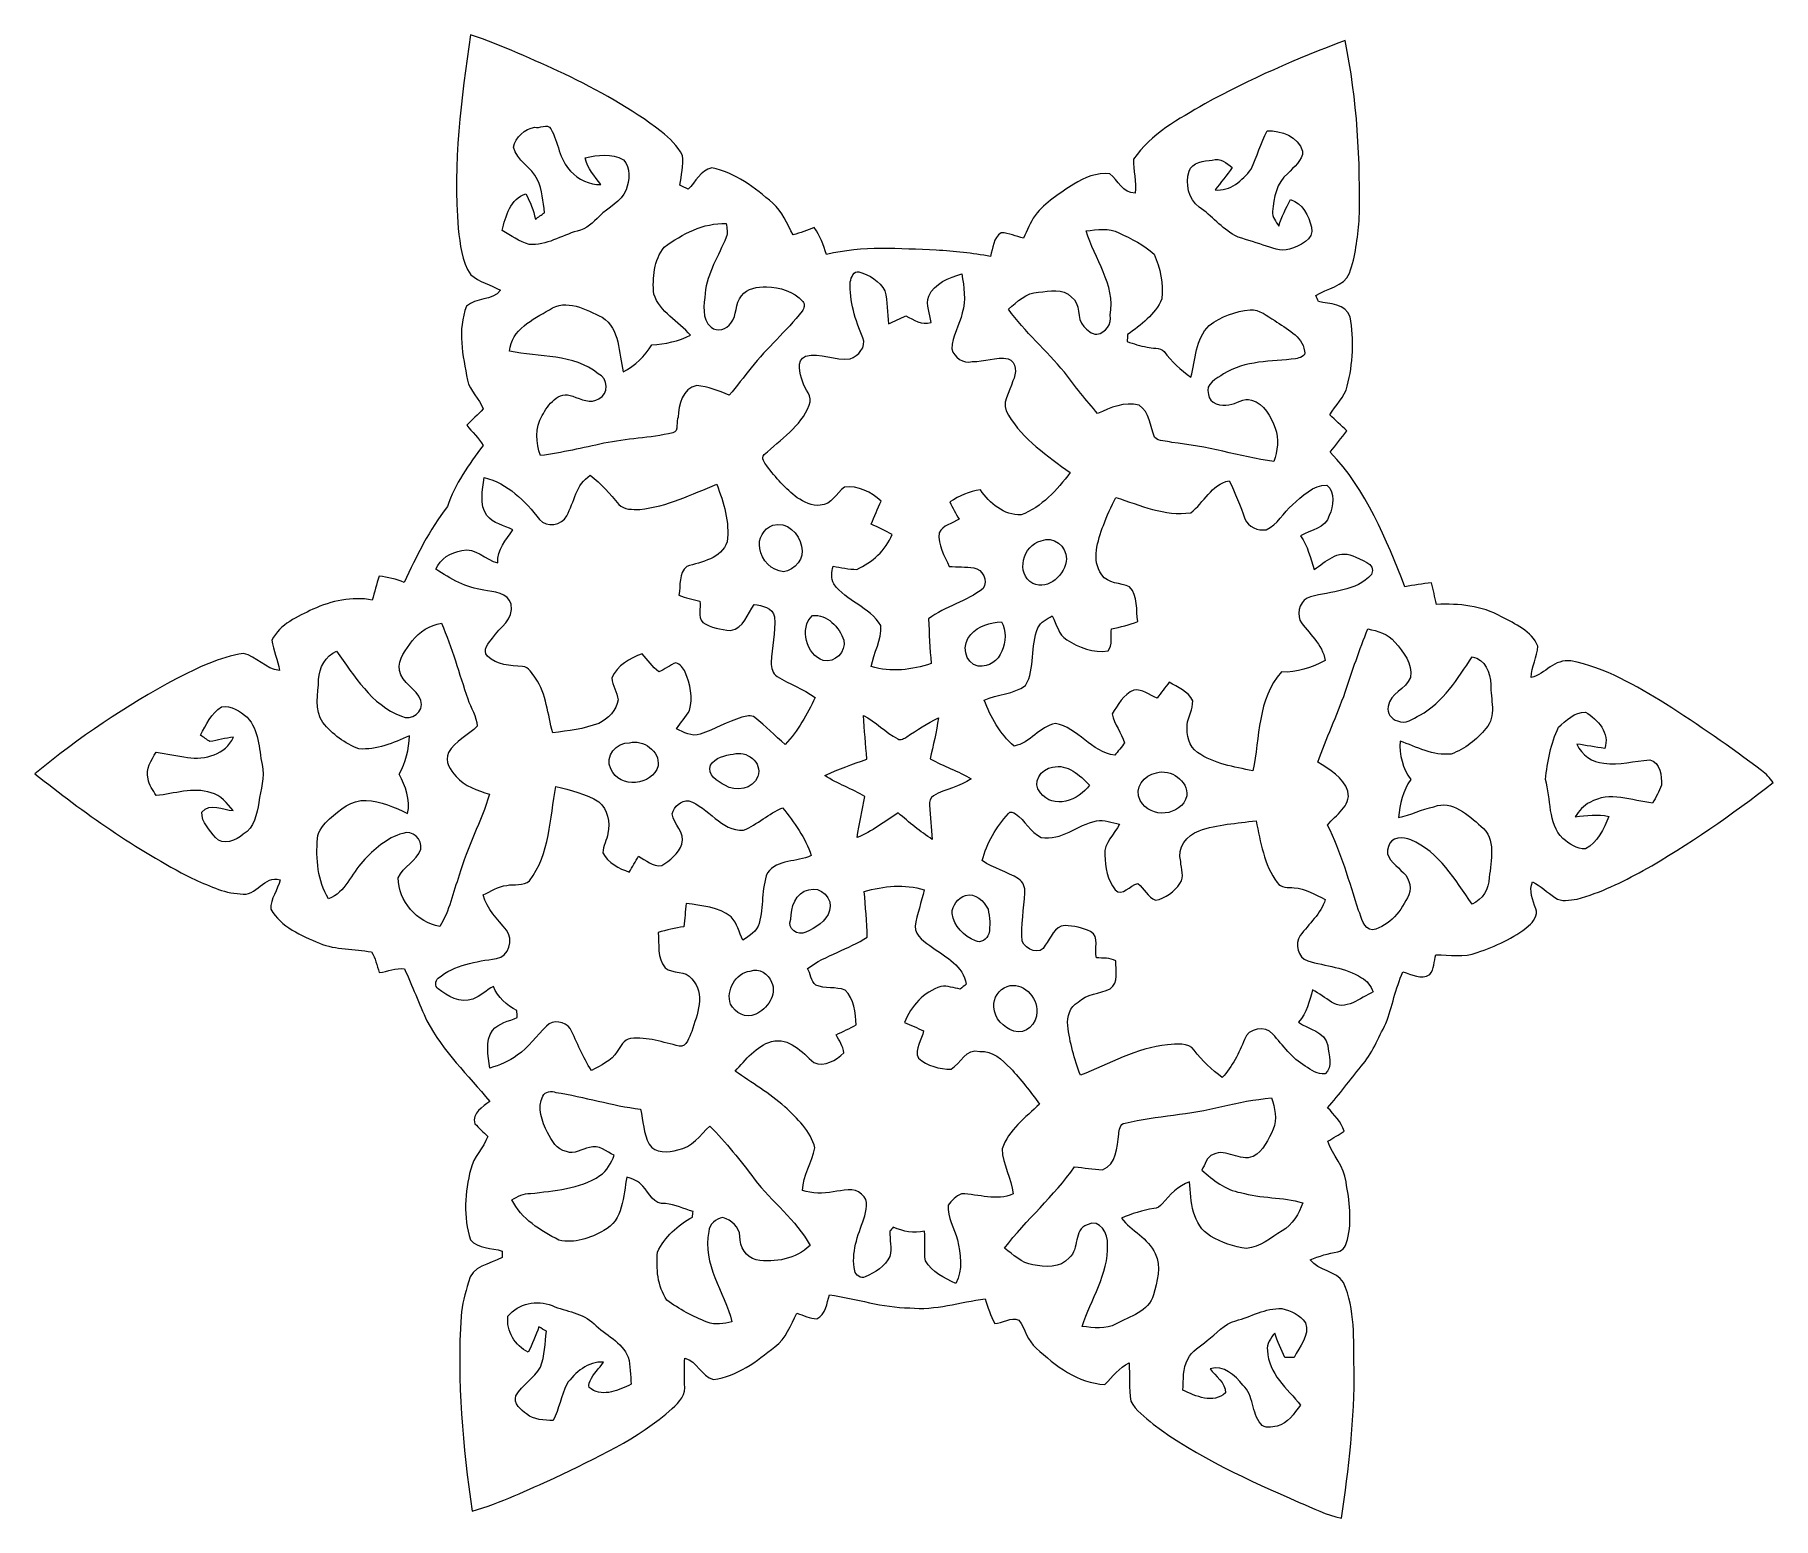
# Model space of a CAD drawing. Header units: centimetres. Extents: x -16.2 to 16.2, y -13.9 to 13.9.
import ezdxf

# ---------------------------------------------------------------- set-up
doc = ezdxf.new("R2010")
doc.units = ezdxf.units.CM
doc.header["$MEASUREMENT"] = 0
doc.layers.add('Layer 1', color=7, linetype='Continuous')

msp = doc.modelspace()

# ---------------------------------------------------------------- linework, layer by layer
at = {"layer": 'Layer 1', "color": 253, "lineweight": 9}
for points, knots in [([(-8.09695, 13.86011), (-7.49758, 13.66185), (-6.92538, 13.38986), (-6.34999, 13.13127), (-6.34999, 13.13127), (-5.71852, 12.82012), (-5.09093, 12.48745), (-4.53531, 12.05177), (-4.53531, 12.05177), (-4.37726, 11.929), (-4.22874, 11.78472), (-4.13773, 11.6041), (-4.13773, 11.6041), (-4.11444, 11.41748), (-4.15854, 11.23368), (-4.18994, 11.05094), (-4.18994, 11.05094), (-4.13737, 11.02413), (-4.08446, 10.99838), (-4.03119, 10.97262), (-4.03119, 10.97262), (-3.89431, 11.10597), (-3.79906, 11.33493), (-3.59163, 11.37091), (-3.59163, 11.37091), (-3.14783, 11.28942), (-2.78694, 10.99697), (-2.45039, 10.71474), (-2.45039, 10.71474), (-2.26553, 10.56058), (-2.18863, 10.32387), (-2.06939, 10.12208), (-2.06939, 10.12208), (-1.93604, 10.15947), (-1.80516, 10.2071), (-1.67534, 10.25578), (-1.67534, 10.25578), (-1.56456, 10.1062), (-1.51024, 9.9284), (-1.44603, 9.75589), (-1.44603, 9.75589), (-0.77399, 9.91711), (-0.08113, 9.85961), (0.60149, 9.83703), (0.60149, 9.83703), (0.93981, 9.80634), (1.27988, 9.78235), (1.61432, 9.7185), (1.61432, 9.7185), (1.66053, 9.8716), (1.66864, 10.06422), (1.8154, 10.16088), (1.8154, 10.16088), (1.95969, 10.1563), (2.09233, 10.08892), (2.23203, 10.06034), (2.23203, 10.06034), (2.30647, 10.20039), (2.35586, 10.35385), (2.44828, 10.48403), (2.44828, 10.48403), (2.63843, 10.73309), (2.91254, 10.89748), (3.16971, 11.06752), (3.16971, 11.06752), (3.37009, 11.19346), (3.60363, 11.28907), (3.84528, 11.26225), (3.84528, 11.26225), (3.99874, 11.13843), (4.08905, 10.90207), (4.31624, 10.89889), (4.31624, 10.89889), (4.35611, 11.11127), (4.26791, 11.32399), (4.28978, 11.53636), (4.28978, 11.53636), (4.61293, 12.01261), (5.13398, 12.28425), (5.61729, 12.56753), (5.61729, 12.56753), (6.45725, 13.03108), (7.3399, 13.41526), (8.23772, 13.75251), (8.23772, 13.75251), (8.46914, 12.64867), (8.5277, 11.51061), (8.50301, 10.38525), (8.50301, 10.38525), (8.46632, 10.05717), (8.43951, 9.7185), (8.31921, 9.40805), (8.31921, 9.40805), (8.21655, 9.1477), (7.89764, 9.1283), (7.69127, 8.98507), (7.69127, 8.98507), (7.70749, 8.94838), (7.72407, 8.91134), (7.74101, 8.8743), (7.74101, 8.8743), (7.94738, 8.82385), (8.25606, 8.84537), (8.33191, 8.58785), (8.33191, 8.58785), (8.41093, 8.16451), (8.38483, 7.71366), (8.28076, 7.29421), (8.28076, 7.29421), (8.22961, 7.08537), (8.05886, 6.94037), (7.95303, 6.76046), (7.95303, 6.76046), (8.05851, 6.66027), (8.16505, 6.56078), (8.27088, 6.45954), (8.27088, 6.45954), (8.17175, 6.32337), (8.0638, 6.1939), (7.9622, 6.05984), (7.9622, 6.05984), (8.64377, 5.35922), (9.00219, 4.4353), (9.35708, 3.54312), (9.35708, 3.54312), (9.52148, 3.57629), (9.68693, 3.60098), (9.85379, 3.62179), (9.85379, 3.62179), (9.88696, 3.48739), (9.91341, 3.35121), (9.94834, 3.2168), (9.94834, 3.2168), (10.36462, 3.23409), (10.79007, 3.19176), (11.16084, 2.98644), (11.16084, 2.98644), (11.41237, 2.8485), (11.72422, 2.71621), (11.84064, 2.43575), (11.84064, 2.43575), (11.82829, 2.23538), (11.71787, 2.05193), (11.7147, 1.84767), (11.7147, 1.84767), (11.97857, 1.91999), (12.15567, 2.20398), (12.45412, 2.15882), (12.45412, 2.15882), (13.10006, 2.04276), (13.67191, 1.68963), (14.22683, 1.35696), (14.22683, 1.35696), (14.83678, 0.9622), (15.43756, 0.55192), (16.01788, 0.11377), (16.01788, 0.11377), (16.1029, 0.05133), (16.1724, -0.02946), (16.23625, -0.11377), (16.23625, -0.11377), (15.46331, -0.71314), (14.65792, -1.27406), (13.80843, -1.75948), (13.80843, -1.75948), (13.41262, -1.97115), (13.00798, -2.17752), (12.57159, -2.28935), (12.57159, -2.28935), (12.43577, -2.30699), (12.27844, -2.35144), (12.1592, -2.26219), (12.1592, -2.26219), (12.01844, -2.162), (11.88897, -2.0484), (11.73727, -1.9655), (11.73727, -1.9655), (11.66989, -2.1366), (11.74574, -2.30734), (11.80007, -2.46997), (11.80007, -2.46997), (11.84911, -2.59486), (11.75527, -2.7141), (11.66778, -2.79312), (11.66778, -2.79312), (11.38485, -3.0196), (11.05183, -3.17729), (10.70752, -3.28595), (10.70752, -3.28595), (10.46057, -3.39284), (10.19176, -3.3244), (9.93317, -3.3311), (9.93317, -3.3311), (9.89754, -3.45352), (9.90742, -3.59992), (9.82169, -3.69976), (9.82169, -3.69976), (9.66435, -3.80947), (9.47809, -3.69235), (9.31792, -3.65072), (9.31792, -3.65072), (9.18528, -3.96363), (9.11367, -4.2963), (9.00289, -4.61627), (9.00289, -4.61627), (8.85226, -4.88474), (8.74925, -5.18389), (8.54005, -5.41531), (8.54005, -5.41531), (8.32732, -5.67037), (8.13436, -5.94201), (7.9114, -6.18825), (7.9114, -6.18825), (8.03522, -6.32019), (8.16469, -6.4546), (8.22467, -6.63028), (8.22467, -6.63028), (8.12166, -6.69237), (8.01864, -6.75446), (7.91563, -6.81655), (7.91563, -6.81655), (8.00771, -7.08148), (8.22431, -7.28574), (8.25642, -7.57573), (8.25642, -7.57573), (8.32097, -7.92815), (8.36931, -8.30068), (8.28534, -8.65452), (8.28534, -8.65452), (8.25889, -8.7473), (8.21197, -8.86372), (8.10296, -8.87924), (8.10296, -8.87924), (7.92727, -8.91522), (7.7523, -8.95756), (7.58826, -9.03164), (7.58826, -9.03164), (7.74559, -9.24295), (8.0698, -9.23343), (8.21056, -9.45462), (8.21056, -9.45462), (8.43104, -9.96015), (8.39612, -10.52636), (8.40635, -11.06435), (8.40635, -11.06435), (8.42222, -12.00168), (8.30475, -12.93407), (8.17104, -13.86011), (8.17104, -13.86011), (7.89482, -13.8012), (7.64188, -13.66996), (7.38188, -13.56378), (7.38188, -13.56378), (6.43714, -13.14609), (5.48182, -12.72346), (4.65138, -12.09975), (4.65138, -12.09975), (4.50604, -11.96816), (4.32365, -11.85421), (4.23828, -11.67148), (4.23828, -11.67148), (4.20053, -11.43476), (4.21852, -11.19346), (4.20335, -10.95498), (4.20335, -10.95498), (4.02591, -11.05553), (3.88867, -11.20898), (3.75427, -11.35891), (3.75427, -11.35891), (3.24838, -11.34304), (2.82822, -11.00614), (2.46945, -10.68158), (2.46945, -10.68158), (2.304, -10.54682), (2.26696, -10.32245), (2.14384, -10.15806), (2.14384, -10.15806), (1.99743, -10.0928), (1.83939, -10.21662), (1.69404, -10.22262), (1.69404, -10.22262), (1.61926, -10.0748), (1.56422, -9.91782), (1.51589, -9.76048), (1.51589, -9.76048), (1.04634, -9.81728), (0.58315, -9.98238), (0.10619, -9.92911), (0.10619, -9.92911), (-0.40428, -9.92805), (-0.89076, -9.75378), (-1.39311, -9.68428), (-1.39311, -9.68428), (-1.4425, -9.8395), (-1.45626, -10.05611), (-1.62806, -10.13336), (-1.62806, -10.13336), (-1.75894, -10.13478), (-1.87677, -10.06493), (-1.99989, -10.03071), (-1.99989, -10.03071), (-2.11913, -10.24872), (-2.2045, -10.50343), (-2.41335, -10.65583), (-2.41335, -10.65583), (-2.7499, -10.9257), (-3.11679, -11.21251), (-3.55776, -11.26684), (-3.55776, -11.26684), (-3.78777, -11.21392), (-3.85938, -10.92147), (-4.0961, -10.8675), (-4.0961, -10.8675), (-4.10104, -11.0266), (-4.10209, -11.18817), (-4.10245, -11.34833), (-4.10245, -11.34833), (-4.04847, -11.5473), (-4.20581, -11.68665), (-4.32752, -11.81082), (-4.32752, -11.81082), (-4.96534, -12.38479), (-5.76191, -12.73016), (-6.52215, -13.10763), (-6.52215, -13.10763), (-7.03086, -13.32636), (-7.53004, -13.58), (-8.06591, -13.72641), (-8.06591, -13.72641), (-8.24194, -12.52273), (-8.34919, -11.30353), (-8.27369, -10.08715), (-8.27369, -10.08715), (-8.2557, -9.86949), (-8.20243, -9.65606), (-8.13188, -9.45074), (-8.13188, -9.45074), (-8.0839, -9.14171), (-7.73253, -9.11736), (-7.50746, -8.9886), (-7.50746, -8.9886), (-7.50746, -8.95826), (-7.50711, -8.89794), (-7.50711, -8.8676), (-7.50711, -8.8676), (-7.70184, -8.80375), (-7.95831, -8.8295), (-8.09695, -8.65487), (-8.09695, -8.65487), (-8.23877, -8.23295), (-8.20067, -7.76552), (-8.09413, -7.33831), (-8.09413, -7.33831), (-8.04121, -7.109), (-7.85424, -6.94355), (-7.77557, -6.72447), (-7.77557, -6.72447), (-7.85812, -6.64686), (-7.93891, -6.56819), (-8.01793, -6.48776), (-8.01793, -6.48776), (-8.06943, -6.28526), (-7.86906, -6.17379), (-7.73782, -6.07007), (-7.73782, -6.07007), (-8.14422, -5.58218), (-8.61024, -5.1338), (-8.91081, -4.56759), (-8.91081, -4.56759), (-9.05721, -4.24586), (-9.18456, -3.9153), (-9.33026, -3.59322), (-9.33026, -3.59322), (-9.48936, -3.57381), (-9.64494, -3.64261), (-9.80158, -3.66307), (-9.80158, -3.66307), (-9.8485, -3.5336), (-9.8686, -3.39178), (-9.94903, -3.27819), (-9.94903, -3.27819), (-10.26936, -3.21539), (-10.6112, -3.24467), (-10.91742, -3.11415), (-10.91742, -3.11415), (-11.25855, -2.97339), (-11.63638, -2.81393), (-11.82864, -2.47844), (-11.82864, -2.47844), (-11.83182, -2.28653), (-11.69953, -2.11755), (-11.65261, -1.93375), (-11.65261, -1.93375), (-11.95353, -1.8251), (-12.09429, -2.26607), (-12.39697, -2.19163), (-12.39697, -2.19163), (-12.72188, -2.18352), (-13.01186, -2.02406), (-13.3029, -1.89918), (-13.3029, -1.89918), (-14.35242, -1.36613), (-15.31691, -0.67963), (-16.23625, 0.05239), (-16.23625, 0.05239), (-15.41322, 0.72302), (-14.53127, 1.32662), (-13.59394, 1.82686), (-13.59394, 1.82686), (-13.19566, 2.0283), (-12.78679, 2.23573), (-12.33982, 2.29676), (-12.33982, 2.29676), (-12.09323, 2.24914), (-11.92354, 2.00325), (-11.66249, 1.98243), (-11.66249, 1.98243), (-11.69388, 2.1754), (-11.78137, 2.35532), (-11.80607, 2.54864), (-11.80607, 2.54864), (-11.65578, 2.85168), (-11.32735, 2.98644), (-11.04124, 3.12508), (-11.04124, 3.12508), (-10.69446, 3.28172), (-10.31169, 3.36815), (-9.93245, 3.29759), (-9.93245, 3.29759), (-9.88906, 3.44611), (-9.85202, 3.59604), (-9.80404, 3.74315), (-9.80404, 3.74315), (-9.64247, 3.72516), (-9.48266, 3.68917), (-9.33344, 3.62391), (-9.33344, 3.62391), (-9.10978, 4.12062), (-8.86389, 4.61204), (-8.52911, 5.04384), (-8.52911, 5.04384), (-8.38658, 5.46894), (-8.12835, 5.83442), (-7.85812, 6.18613), (-7.85812, 6.18613), (-7.93855, 6.3283), (-8.06802, 6.43555), (-8.16751, 6.5629), (-8.16751, 6.5629), (-8.07437, 6.67403), (-7.95549, 6.75975), (-7.85953, 6.8677), (-7.85953, 6.8677), (-7.93326, 7.06032), (-8.11, 7.20178), (-8.15375, 7.40886), (-8.15375, 7.40886), (-8.24159, 7.86007), (-8.34813, 8.34372), (-8.17033, 8.78928), (-8.17033, 8.78928), (-7.99888, 8.95579), (-7.69055, 8.88206), (-7.53815, 9.08562), (-7.53815, 9.08562), (-7.71983, 9.18757), (-7.93432, 9.23872), (-8.09236, 9.37701), (-8.09236, 9.37701), (-8.26628, 9.62678), (-8.2871, 9.94816), (-8.32697, 10.24167), (-8.32697, 10.24167), (-8.42644, 11.4524), (-8.27616, 12.66455), (-8.09695, 13.86011), (-8.09695, 13.86011), (-8.09695, 13.86011), (-8.09695, 13.86011), (-8.09695, 13.86011)], [0, 0, 0, 0, 0.00826446, 0.00826446, 0.00826446, 0.00826446, 0.01652893, 0.01652893, 0.01652893, 0.01652893, 0.02479339, 0.02479339, 0.02479339, 0.02479339, 0.03305785, 0.03305785, 0.03305785, 0.03305785, 0.04132231, 0.04132231, 0.04132231, 0.04132231, 0.04958678, 0.04958678, 0.04958678, 0.04958678, 0.05785124, 0.05785124, 0.05785124, 0.05785124, 0.0661157, 0.0661157, 0.0661157, 0.0661157, 0.07438017, 0.07438017, 0.07438017, 0.07438017, 0.08264463, 0.08264463, 0.08264463, 0.08264463, 0.09090909, 0.09090909, 0.09090909, 0.09090909, 0.09917355, 0.09917355, 0.09917355, 0.09917355, 0.10743802, 0.10743802, 0.10743802, 0.10743802, 0.11570248, 0.11570248, 0.11570248, 0.11570248, 0.12396694, 0.12396694, 0.12396694, 0.12396694, 0.1322314, 0.1322314, 0.1322314, 0.1322314, 0.14049587, 0.14049587, 0.14049587, 0.14049587, 0.14876033, 0.14876033, 0.14876033, 0.14876033, 0.15702479, 0.15702479, 0.15702479, 0.15702479, 0.16528926, 0.16528926, 0.16528926, 0.16528926, 0.17355372, 0.17355372, 0.17355372, 0.17355372, 0.18181818, 0.18181818, 0.18181818, 0.18181818, 0.19008264, 0.19008264, 0.19008264, 0.19008264, 0.19834711, 0.19834711, 0.19834711, 0.19834711, 0.20661157, 0.20661157, 0.20661157, 0.20661157, 0.21487603, 0.21487603, 0.21487603, 0.21487603, 0.2231405, 0.2231405, 0.2231405, 0.2231405, 0.23140496, 0.23140496, 0.23140496, 0.23140496, 0.23966942, 0.23966942, 0.23966942, 0.23966942, 0.24793388, 0.24793388, 0.24793388, 0.24793388, 0.25619835, 0.25619835, 0.25619835, 0.25619835, 0.26446281, 0.26446281, 0.26446281, 0.26446281, 0.27272727, 0.27272727, 0.27272727, 0.27272727, 0.28099174, 0.28099174, 0.28099174, 0.28099174, 0.2892562, 0.2892562, 0.2892562, 0.2892562, 0.29752066, 0.29752066, 0.29752066, 0.29752066, 0.30578512, 0.30578512, 0.30578512, 0.30578512, 0.31404959, 0.31404959, 0.31404959, 0.31404959, 0.32231405, 0.32231405, 0.32231405, 0.32231405, 0.33057851, 0.33057851, 0.33057851, 0.33057851, 0.33884298, 0.33884298, 0.33884298, 0.33884298, 0.34710744, 0.34710744, 0.34710744, 0.34710744, 0.3553719, 0.3553719, 0.3553719, 0.3553719, 0.36363636, 0.36363636, 0.36363636, 0.36363636, 0.37190083, 0.37190083, 0.37190083, 0.37190083, 0.38016529, 0.38016529, 0.38016529, 0.38016529, 0.38842975, 0.38842975, 0.38842975, 0.38842975, 0.39669421, 0.39669421, 0.39669421, 0.39669421, 0.40495868, 0.40495868, 0.40495868, 0.40495868, 0.41322314, 0.41322314, 0.41322314, 0.41322314, 0.4214876, 0.4214876, 0.4214876, 0.4214876, 0.42975207, 0.42975207, 0.42975207, 0.42975207, 0.43801653, 0.43801653, 0.43801653, 0.43801653, 0.44628099, 0.44628099, 0.44628099, 0.44628099, 0.45454545, 0.45454545, 0.45454545, 0.45454545, 0.46280992, 0.46280992, 0.46280992, 0.46280992, 0.47107438, 0.47107438, 0.47107438, 0.47107438, 0.47933884, 0.47933884, 0.47933884, 0.47933884, 0.48760331, 0.48760331, 0.48760331, 0.48760331, 0.49586777, 0.49586777, 0.49586777, 0.49586777, 0.50413223, 0.50413223, 0.50413223, 0.50413223, 0.51239669, 0.51239669, 0.51239669, 0.51239669, 0.52066116, 0.52066116, 0.52066116, 0.52066116, 0.52892562, 0.52892562, 0.52892562, 0.52892562, 0.53719008, 0.53719008, 0.53719008, 0.53719008, 0.54545455, 0.54545455, 0.54545455, 0.54545455, 0.55371901, 0.55371901, 0.55371901, 0.55371901, 0.56198347, 0.56198347, 0.56198347, 0.56198347, 0.57024793, 0.57024793, 0.57024793, 0.57024793, 0.5785124, 0.5785124, 0.5785124, 0.5785124, 0.58677686, 0.58677686, 0.58677686, 0.58677686, 0.59504132, 0.59504132, 0.59504132, 0.59504132, 0.60330579, 0.60330579, 0.60330579, 0.60330579, 0.61157025, 0.61157025, 0.61157025, 0.61157025, 0.61983471, 0.61983471, 0.61983471, 0.61983471, 0.62809917, 0.62809917, 0.62809917, 0.62809917, 0.63636364, 0.63636364, 0.63636364, 0.63636364, 0.6446281, 0.6446281, 0.6446281, 0.6446281, 0.65289256, 0.65289256, 0.65289256, 0.65289256, 0.66115702, 0.66115702, 0.66115702, 0.66115702, 0.66942149, 0.66942149, 0.66942149, 0.66942149, 0.67768595, 0.67768595, 0.67768595, 0.67768595, 0.68595041, 0.68595041, 0.68595041, 0.68595041, 0.69421488, 0.69421488, 0.69421488, 0.69421488, 0.70247934, 0.70247934, 0.70247934, 0.70247934, 0.7107438, 0.7107438, 0.7107438, 0.7107438, 0.71900826, 0.71900826, 0.71900826, 0.71900826, 0.72727273, 0.72727273, 0.72727273, 0.72727273, 0.73553719, 0.73553719, 0.73553719, 0.73553719, 0.74380165, 0.74380165, 0.74380165, 0.74380165, 0.75206612, 0.75206612, 0.75206612, 0.75206612, 0.76033058, 0.76033058, 0.76033058, 0.76033058, 0.76859504, 0.76859504, 0.76859504, 0.76859504, 0.7768595, 0.7768595, 0.7768595, 0.7768595, 0.78512397, 0.78512397, 0.78512397, 0.78512397, 0.79338843, 0.79338843, 0.79338843, 0.79338843, 0.80165289, 0.80165289, 0.80165289, 0.80165289, 0.80991736, 0.80991736, 0.80991736, 0.80991736, 0.81818182, 0.81818182, 0.81818182, 0.81818182, 0.82644628, 0.82644628, 0.82644628, 0.82644628, 0.83471074, 0.83471074, 0.83471074, 0.83471074, 0.84297521, 0.84297521, 0.84297521, 0.84297521, 0.85123967, 0.85123967, 0.85123967, 0.85123967, 0.85950413, 0.85950413, 0.85950413, 0.85950413, 0.8677686, 0.8677686, 0.8677686, 0.8677686, 0.87603306, 0.87603306, 0.87603306, 0.87603306, 0.88429752, 0.88429752, 0.88429752, 0.88429752, 0.89256198, 0.89256198, 0.89256198, 0.89256198, 0.90082645, 0.90082645, 0.90082645, 0.90082645, 0.90909091, 0.90909091, 0.90909091, 0.90909091, 0.91735537, 0.91735537, 0.91735537, 0.91735537, 0.92561983, 0.92561983, 0.92561983, 0.92561983, 0.9338843, 0.9338843, 0.9338843, 0.9338843, 0.94214876, 0.94214876, 0.94214876, 0.94214876, 0.95041322, 0.95041322, 0.95041322, 0.95041322, 0.95867769, 0.95867769, 0.95867769, 0.95867769, 0.96694215, 0.96694215, 0.96694215, 0.96694215, 0.97520661, 0.97520661, 0.97520661, 0.97520661, 0.98347107, 0.98347107, 0.98347107, 0.98347107, 1, 1, 1, 1]), ([(-6.89327, 12.1322), (-7.08095, 12.10363), (-7.25981, 11.94629), (-7.29685, 11.76038), (-7.29685, 11.76038), (-7.23159, 11.51026), (-6.95466, 11.3822), (-6.84635, 11.15113), (-6.84635, 11.15113), (-6.75745, 10.95887), (-6.73699, 10.74261), (-6.71653, 10.53412), (-6.71653, 10.53412), (-6.77333, 10.49426), (-6.82942, 10.45404), (-6.88622, 10.41418), (-6.88622, 10.41418), (-6.91938, 10.57963), (-6.98147, 10.73697), (-7.06084, 10.88513), (-7.06084, 10.88513), (-7.35929, 10.80611), (-7.44184, 10.46321), (-7.50393, 10.20286), (-7.50393, 10.20286), (-7.3413, 10.10902), (-7.18502, 9.99296), (-7.00193, 9.94145), (-7.00193, 9.94145), (-6.67949, 9.91464), (-6.40362, 10.11149), (-6.10199, 10.19087), (-6.10199, 10.19087), (-5.93019, 10.22579), (-5.80778, 10.35315), (-5.68889, 10.47062), (-5.68889, 10.47062), (-5.52449, 10.63537), (-5.2832, 10.73238), (-5.19147, 10.96098), (-5.19147, 10.96098), (-5.12162, 11.13667), (-5.10751, 11.37655), (-5.2398, 11.52366), (-5.2398, 11.52366), (-5.46064, 11.65172), (-5.7217, 11.61468), (-5.95841, 11.5607), (-5.95841, 11.5607), (-5.91573, 11.36315), (-5.7792, 11.21604), (-5.66031, 11.06188), (-5.66031, 11.06188), (-5.87621, 11.05517), (-6.08365, 11.15395), (-6.22652, 11.31341), (-6.22652, 11.31341), (-6.4463, 11.52366), (-6.44842, 11.85316), (-6.59976, 12.10292), (-6.59976, 12.10292), (-6.64774, 12.21511), (-6.82307, 12.09728), (-6.89327, 12.1322), (-6.89327, 12.1322), (-6.89327, 12.1322), (-6.89327, 12.1322), (-6.89327, 12.1322)], [0, 0, 0, 0, 0.05555556, 0.05555556, 0.05555556, 0.05555556, 0.11111111, 0.11111111, 0.11111111, 0.11111111, 0.16666667, 0.16666667, 0.16666667, 0.16666667, 0.22222222, 0.22222222, 0.22222222, 0.22222222, 0.27777778, 0.27777778, 0.27777778, 0.27777778, 0.33333333, 0.33333333, 0.33333333, 0.33333333, 0.38888889, 0.38888889, 0.38888889, 0.38888889, 0.44444444, 0.44444444, 0.44444444, 0.44444444, 0.5, 0.5, 0.5, 0.5, 0.55555556, 0.55555556, 0.55555556, 0.55555556, 0.61111111, 0.61111111, 0.61111111, 0.61111111, 0.66666667, 0.66666667, 0.66666667, 0.66666667, 0.72222222, 0.72222222, 0.72222222, 0.72222222, 0.77777778, 0.77777778, 0.77777778, 0.77777778, 0.83333333, 0.83333333, 0.83333333, 0.83333333, 0.88888889, 0.88888889, 0.88888889, 0.88888889, 1, 1, 1, 1]), ([(6.7811, 12.06588), (6.66257, 11.83481), (6.59448, 11.58187), (6.48371, 11.34763), (6.48371, 11.34763), (6.32249, 11.1416), (6.09142, 10.92747), (5.8099, 10.96133), (5.8099, 10.96133), (5.91679, 11.10068), (6.03145, 11.23439), (6.13058, 11.37938), (6.13058, 11.37938), (6.02545, 11.46404), (5.9108, 11.56847), (5.75804, 11.51378), (5.75804, 11.51378), (5.60282, 11.51096), (5.38198, 11.48309), (5.32413, 11.30847), (5.32413, 11.30847), (5.24934, 11.07564), (5.31566, 10.79024), (5.51604, 10.64031), (5.51604, 10.64031), (5.75028, 10.47838), (5.93055, 10.24767), (6.17961, 10.10655), (6.17961, 10.10655), (6.35036, 10.03071), (6.53627, 9.99613), (6.71125, 9.93017), (6.71125, 9.93017), (6.87035, 9.88677), (7.03404, 9.788), (7.20267, 9.85643), (7.20267, 9.85643), (7.38188, 9.91253), (7.67045, 10.03212), (7.61401, 10.26601), (7.61401, 10.26601), (7.55333, 10.47627), (7.4482, 10.71122), (7.2189, 10.77895), (7.2189, 10.77895), (7.13282, 10.62126), (7.05556, 10.45827), (7.00194, 10.28612), (7.00194, 10.28612), (6.94549, 10.36726), (6.87282, 10.45263), (6.88446, 10.55846), (6.88446, 10.55846), (6.90457, 10.81317), (6.95855, 11.09751), (7.16845, 11.26614), (7.16845, 11.26614), (7.27464, 11.39102), (7.45349, 11.50779), (7.44609, 11.68488), (7.44609, 11.68488), (7.36177, 11.95793), (7.04604, 12.07647), (6.7811, 12.06588), (6.7811, 12.06588), (6.7811, 12.06588), (6.7811, 12.06588), (6.7811, 12.06588)], [0, 0, 0, 0, 0.05555556, 0.05555556, 0.05555556, 0.05555556, 0.11111111, 0.11111111, 0.11111111, 0.11111111, 0.16666667, 0.16666667, 0.16666667, 0.16666667, 0.22222222, 0.22222222, 0.22222222, 0.22222222, 0.27777778, 0.27777778, 0.27777778, 0.27777778, 0.33333333, 0.33333333, 0.33333333, 0.33333333, 0.38888889, 0.38888889, 0.38888889, 0.38888889, 0.44444444, 0.44444444, 0.44444444, 0.44444444, 0.5, 0.5, 0.5, 0.5, 0.55555556, 0.55555556, 0.55555556, 0.55555556, 0.61111111, 0.61111111, 0.61111111, 0.61111111, 0.66666667, 0.66666667, 0.66666667, 0.66666667, 0.72222222, 0.72222222, 0.72222222, 0.72222222, 0.77777778, 0.77777778, 0.77777778, 0.77777778, 0.83333333, 0.83333333, 0.83333333, 0.83333333, 0.88888889, 0.88888889, 0.88888889, 0.88888889, 1, 1, 1, 1]), ([(-4.47674, 9.89312), (-4.67571, 9.65429), (-4.69864, 9.3128), (-4.67536, 9.01506), (-4.67536, 9.01506), (-4.55365, 8.67992), (-4.2171, 8.49859), (-3.98603, 8.24636), (-3.98603, 8.24636), (-4.2111, 8.13276), (-4.45911, 8.0809), (-4.71028, 8.06715), (-4.71028, 8.06715), (-4.84222, 7.85583), (-5.02073, 7.67662), (-5.24369, 7.56232), (-5.24369, 7.56232), (-5.33646, 7.91087), (-5.29766, 8.36454), (-5.64021, 8.58114), (-5.64021, 8.58114), (-5.93336, 8.72719), (-6.31366, 8.93604), (-6.62304, 8.72225), (-6.62304, 8.72225), (-6.92679, 8.53952), (-7.33671, 8.35184), (-7.36705, 7.94861), (-7.36705, 7.94861), (-6.81813, 7.83255), (-6.17184, 7.90063), (-5.7097, 7.52493), (-5.7097, 7.52493), (-5.52308, 7.44379), (-5.50897, 7.14005), (-5.69912, 7.05961), (-5.69912, 7.05961), (-5.85787, 6.95695), (-6.03144, 7.05044), (-6.18666, 7.10547), (-6.18666, 7.10547), (-6.45442, 7.21342), (-6.65197, 6.94602), (-6.7571, 6.74317), (-6.7571, 6.74317), (-6.89257, 6.51669), (-6.88093, 6.23552), (-6.78673, 5.99528), (-6.78673, 5.99528), (-6.39056, 6.05455), (-5.99828, 6.1378), (-5.60775, 6.2267), (-5.60775, 6.2267), (-5.1823, 6.3156), (-4.74309, 6.31984), (-4.32046, 6.42355), (-4.32046, 6.42355), (-4.19029, 6.43908), (-4.27178, 6.65462), (-4.21886, 6.71354), (-4.21886, 6.71354), (-4.21498, 6.94708), (-4.1349, 7.25047), (-3.87138, 7.30762), (-3.87138, 7.30762), (-3.66077, 7.28327), (-3.45969, 7.20778), (-3.26566, 7.12488), (-3.26566, 7.12488), (-3.12067, 7.28927), (-2.99226, 7.46672), (-2.85538, 7.63782), (-2.85538, 7.63782), (-2.56187, 8.01176), (-2.19392, 8.31938), (-1.90323, 8.69544), (-1.90323, 8.69544), (-1.86513, 8.74518), (-1.84114, 8.82421), (-1.89159, 8.8743), (-1.89159, 8.8743), (-2.05316, 9.0708), (-2.32304, 9.14488), (-2.56892, 9.14947), (-2.56892, 9.14947), (-2.73261, 9.14735), (-2.93052, 9.12936), (-3.03459, 8.9826), (-3.03459, 8.9826), (-3.16476, 8.84114), (-3.11114, 8.61748), (-3.23285, 8.47213), (-3.23285, 8.47213), (-3.31046, 8.36066), (-3.49073, 8.29363), (-3.6015, 8.39911), (-3.6015, 8.39911), (-3.79024, 8.54728), (-3.73133, 8.82491), (-3.71474, 9.02811), (-3.71474, 9.02811), (-3.677, 9.40805), (-3.46004, 9.73049), (-3.3221, 10.07692), (-3.3221, 10.07692), (-3.28683, 10.15841), (-3.31046, 10.24767), (-3.31928, 10.33163), (-3.31928, 10.33163), (-3.75143, 10.34927), (-4.14019, 10.13866), (-4.47674, 9.89312), (-4.47674, 9.89312), (-4.47674, 9.89312), (-4.47674, 9.89312), (-4.47674, 9.89312)], [0, 0, 0, 0, 0.03333333, 0.03333333, 0.03333333, 0.03333333, 0.06666667, 0.06666667, 0.06666667, 0.06666667, 0.1, 0.1, 0.1, 0.1, 0.13333333, 0.13333333, 0.13333333, 0.13333333, 0.16666667, 0.16666667, 0.16666667, 0.16666667, 0.2, 0.2, 0.2, 0.2, 0.23333333, 0.23333333, 0.23333333, 0.23333333, 0.26666667, 0.26666667, 0.26666667, 0.26666667, 0.3, 0.3, 0.3, 0.3, 0.33333333, 0.33333333, 0.33333333, 0.33333333, 0.36666667, 0.36666667, 0.36666667, 0.36666667, 0.4, 0.4, 0.4, 0.4, 0.43333333, 0.43333333, 0.43333333, 0.43333333, 0.46666667, 0.46666667, 0.46666667, 0.46666667, 0.5, 0.5, 0.5, 0.5, 0.53333333, 0.53333333, 0.53333333, 0.53333333, 0.56666667, 0.56666667, 0.56666667, 0.56666667, 0.6, 0.6, 0.6, 0.6, 0.63333333, 0.63333333, 0.63333333, 0.63333333, 0.66666667, 0.66666667, 0.66666667, 0.66666667, 0.7, 0.7, 0.7, 0.7, 0.73333333, 0.73333333, 0.73333333, 0.73333333, 0.76666667, 0.76666667, 0.76666667, 0.76666667, 0.8, 0.8, 0.8, 0.8, 0.83333333, 0.83333333, 0.83333333, 0.83333333, 0.86666667, 0.86666667, 0.86666667, 0.86666667, 0.9, 0.9, 0.9, 0.9, 0.93333333, 0.93333333, 0.93333333, 0.93333333, 1, 1, 1, 1]), ([(3.40361, 10.19687), (3.55212, 9.66982), (3.9557, 9.20168), (3.85163, 8.6203), (3.85163, 8.6203), (3.8855, 8.45979), (3.76485, 8.2841), (3.60363, 8.26647), (3.60363, 8.26647), (3.50027, 8.25306), (3.42865, 8.35148), (3.35669, 8.40722), (3.35669, 8.40722), (3.21487, 8.56245), (3.31259, 8.82915), (3.13056, 8.95826), (3.13056, 8.95826), (2.96687, 9.12654), (2.71922, 9.0768), (2.51143, 9.04716), (2.51143, 9.04716), (2.28142, 9.04434), (2.11385, 8.87183), (1.95016, 8.73354), (1.95016, 8.73354), (2.25849, 8.30633), (2.66207, 7.95955), (2.99579, 7.55385), (2.99579, 7.55385), (3.19017, 7.28645), (3.40466, 7.03457), (3.61598, 6.78021), (3.61598, 6.78021), (3.85587, 6.89381), (4.11904, 7.01058), (4.39032, 6.93755), (4.39032, 6.93755), (4.59529, 6.81761), (4.58929, 6.53186), (4.68207, 6.33889), (4.68207, 6.33889), (4.75827, 6.24964), (4.90221, 6.27574), (5.00028, 6.24187), (5.00028, 6.24187), (5.64586, 6.17943), (6.2671, 5.98188), (6.90669, 5.8838), (6.90669, 5.8838), (6.97583, 6.08418), (7.01111, 6.30784), (6.93279, 6.51034), (6.93279, 6.51034), (6.84531, 6.72412), (6.73982, 6.97001), (6.49217, 7.03139), (6.49217, 7.03139), (6.34507, 7.08537), (6.21313, 6.95978), (6.07025, 6.94496), (6.07025, 6.94496), (5.92808, 6.9118), (5.70301, 6.96577), (5.68502, 7.13828), (5.68502, 7.13828), (5.61799, 7.34854), (5.84694, 7.42685), (5.96971, 7.52634), (5.96971, 7.52634), (6.37329, 7.77117), (6.86259, 7.75635), (7.31556, 7.80397), (7.31556, 7.80397), (7.38611, 7.82091), (7.5177, 7.85195), (7.48348, 7.94967), (7.48348, 7.94967), (7.4348, 8.24071), (7.13599, 8.36454), (6.92468, 8.52082), (6.92468, 8.52082), (6.78145, 8.60372), (6.63893, 8.72755), (6.4636, 8.72296), (6.4636, 8.72296), (6.19196, 8.68733), (5.91821, 8.60019), (5.70195, 8.42768), (5.70195, 8.42768), (5.43913, 8.17368), (5.44972, 7.78951), (5.35976, 7.46037), (5.35976, 7.46037), (5.16961, 7.59442), (4.99781, 7.75176), (4.85881, 7.93873), (4.85881, 7.93873), (4.78367, 8.03116), (4.6348, 7.98777), (4.5399, 8.02517), (4.5399, 8.02517), (4.41184, 8.04175), (4.29049, 8.08796), (4.16878, 8.12747), (4.16878, 8.12747), (4.1709, 8.17086), (4.17301, 8.21425), (4.17584, 8.25765), (4.17584, 8.25765), (4.42525, 8.43756), (4.69195, 8.63265), (4.81754, 8.9244), (4.81754, 8.9244), (4.84329, 9.20662), (4.78932, 9.50083), (4.67043, 9.75801), (4.67043, 9.75801), (4.48522, 9.93793), (4.24463, 10.04764), (4.01532, 10.16053), (4.01532, 10.16053), (3.82659, 10.26037), (3.60645, 10.2145), (3.40361, 10.19687), (3.40361, 10.19687), (3.40361, 10.19687), (3.40361, 10.19687), (3.40361, 10.19687)], [0, 0, 0, 0, 0.03030303, 0.03030303, 0.03030303, 0.03030303, 0.06060606, 0.06060606, 0.06060606, 0.06060606, 0.09090909, 0.09090909, 0.09090909, 0.09090909, 0.12121212, 0.12121212, 0.12121212, 0.12121212, 0.15151515, 0.15151515, 0.15151515, 0.15151515, 0.18181818, 0.18181818, 0.18181818, 0.18181818, 0.21212121, 0.21212121, 0.21212121, 0.21212121, 0.24242424, 0.24242424, 0.24242424, 0.24242424, 0.27272727, 0.27272727, 0.27272727, 0.27272727, 0.3030303, 0.3030303, 0.3030303, 0.3030303, 0.33333333, 0.33333333, 0.33333333, 0.33333333, 0.36363636, 0.36363636, 0.36363636, 0.36363636, 0.39393939, 0.39393939, 0.39393939, 0.39393939, 0.42424242, 0.42424242, 0.42424242, 0.42424242, 0.45454545, 0.45454545, 0.45454545, 0.45454545, 0.48484848, 0.48484848, 0.48484848, 0.48484848, 0.51515152, 0.51515152, 0.51515152, 0.51515152, 0.54545455, 0.54545455, 0.54545455, 0.54545455, 0.57575758, 0.57575758, 0.57575758, 0.57575758, 0.60606061, 0.60606061, 0.60606061, 0.60606061, 0.63636364, 0.63636364, 0.63636364, 0.63636364, 0.66666667, 0.66666667, 0.66666667, 0.66666667, 0.6969697, 0.6969697, 0.6969697, 0.6969697, 0.72727273, 0.72727273, 0.72727273, 0.72727273, 0.75757576, 0.75757576, 0.75757576, 0.75757576, 0.78787879, 0.78787879, 0.78787879, 0.78787879, 0.81818182, 0.81818182, 0.81818182, 0.81818182, 0.84848485, 0.84848485, 0.84848485, 0.84848485, 0.87878788, 0.87878788, 0.87878788, 0.87878788, 0.90909091, 0.90909091, 0.90909091, 0.90909091, 0.93939394, 0.93939394, 0.93939394, 0.93939394, 1, 1, 1, 1]), ([(-1.004, 9.24472), (-1.02199, 8.88242), (-0.9084, 8.52823), (-0.7687, 8.19767), (-0.7687, 8.19767), (-0.69497, 8.0294), (-0.85548, 7.85654), (-1.00576, 7.80327), (-1.00576, 7.80327), (-1.28693, 7.77046), (-1.56139, 7.9211), (-1.84079, 7.85654), (-1.84079, 7.85654), (-2.02282, 7.76764), (-1.93816, 7.52916), (-1.89618, 7.38452), (-1.89618, 7.38452), (-1.85984, 7.2353), (-1.69051, 7.103), (-1.76882, 6.94073), (-1.76882, 6.94073), (-1.92687, 6.53644), (-2.3054, 6.29761), (-2.60984, 6.01398), (-2.60984, 6.01398), (-2.67405, 5.94942), (-2.60455, 5.86193), (-2.56504, 5.80443), (-2.56504, 5.80443), (-2.39571, 5.58782), (-2.2172, 5.37298), (-1.99389, 5.21), (-1.99389, 5.21), (-1.86725, 5.1345), (-1.72084, 5.04172), (-1.56598, 5.07277), (-1.56598, 5.07277), (-1.34549, 5.071), (-1.26858, 5.29925), (-1.11301, 5.40791), (-1.11301, 5.40791), (-0.85513, 5.44213), (-0.61348, 5.31301), (-0.42862, 5.14579), (-0.42862, 5.14579), (-0.48965, 5.00257), (-0.55491, 4.8611), (-0.6103, 4.71505), (-0.6103, 4.71505), (-0.47907, 4.65437), (-0.34748, 4.59334), (-0.22083, 4.52349), (-0.22083, 4.52349), (-0.33725, 4.22434), (-0.59266, 3.99997), (-0.88123, 3.87085), (-0.88123, 3.87085), (-1.03152, 3.87191), (-1.17827, 3.90119), (-1.32503, 3.92942), (-1.32503, 3.92942), (-1.34514, 3.82076), (-1.36983, 3.70117), (-1.31233, 3.59886), (-1.31233, 3.59886), (-1.08479, 3.27325), (-0.63711, 3.16777), (-0.43532, 2.82134), (-0.43532, 2.82134), (-0.41063, 2.55323), (-0.56726, 2.31299), (-0.61065, 2.05334), (-0.61065, 2.05334), (-0.24764, 1.9401), (0.15099, 1.99372), (0.50624, 2.11014), (0.50624, 2.11014), (0.48649, 2.38848), (0.46814, 2.66647), (0.45791, 2.94517), (0.45791, 2.94517), (0.76977, 3.18788), (1.17123, 3.26796), (1.47956, 3.51455), (1.47956, 3.51455), (1.57692, 3.65495), (1.46544, 3.87121), (1.30493, 3.9019), (1.30493, 3.9019), (1.15147, 3.91883), (0.99766, 3.91707), (0.8442, 3.92518), (0.8442, 3.92518), (0.7546, 4.12168), (0.63254, 4.32876), (0.65406, 4.55277), (0.65406, 4.55277), (0.72355, 4.69671), (0.90312, 4.72775), (1.02835, 4.80889), (1.02835, 4.80889), (0.96626, 4.91437), (0.90664, 5.02126), (0.85655, 5.13274), (0.85655, 5.13274), (1.03118, 5.24175), (1.21956, 5.33312), (1.42699, 5.35393), (1.42699, 5.35393), (1.60056, 5.10381), (1.86655, 4.87909), (2.18793, 4.88721), (2.18793, 4.88721), (2.57352, 5.03502), (2.86244, 5.35464), (3.10339, 5.67919), (3.10339, 5.67919), (2.68147, 5.98682), (2.22215, 6.29514), (1.95122, 6.75446), (1.95122, 6.75446), (1.78753, 6.95695), (1.98509, 7.18908), (2.03483, 7.39299), (2.03483, 7.39299), (2.10256, 7.52352), (2.11279, 7.75), (1.94275, 7.80574), (1.94275, 7.80574), (1.72086, 7.84948), (1.49861, 7.74647), (1.27494, 7.756), (1.27494, 7.756), (1.10773, 7.70308), (0.93557, 7.83361), (0.89324, 7.98883), (0.89324, 7.98883), (0.89606, 8.22942), (1.03788, 8.43298), (1.08868, 8.66193), (1.08868, 8.66193), (1.16064, 8.90005), (1.12043, 9.15053), (1.07951, 9.39006), (1.07951, 9.39006), (0.83785, 9.32233), (0.57292, 9.21967), (0.46179, 8.9752), (0.46179, 8.9752), (0.40535, 8.81362), (0.48472, 8.64464), (0.50448, 8.48201), (0.50448, 8.48201), (0.33444, 8.43368), (0.17922, 8.52999), (0.03493, 8.60866), (0.03493, 8.60866), (-0.07161, 8.55539), (-0.1785, 8.50353), (-0.28892, 8.45943), (-0.28892, 8.45943), (-0.31714, 8.66334), (-0.30515, 8.87395), (-0.35595, 9.07362), (-0.35595, 9.07362), (-0.4579, 9.25177), (-0.64558, 9.37701), (-0.84102, 9.42957), (-0.84102, 9.42957), (-0.94403, 9.45709), (-0.98248, 9.32092), (-1.004, 9.24472), (-1.004, 9.24472), (-1.004, 9.24472), (-1.004, 9.24472), (-1.004, 9.24472)], [0, 0, 0, 0, 0.02222222, 0.02222222, 0.02222222, 0.02222222, 0.04444444, 0.04444444, 0.04444444, 0.04444444, 0.06666667, 0.06666667, 0.06666667, 0.06666667, 0.08888889, 0.08888889, 0.08888889, 0.08888889, 0.11111111, 0.11111111, 0.11111111, 0.11111111, 0.13333333, 0.13333333, 0.13333333, 0.13333333, 0.15555556, 0.15555556, 0.15555556, 0.15555556, 0.17777778, 0.17777778, 0.17777778, 0.17777778, 0.2, 0.2, 0.2, 0.2, 0.22222222, 0.22222222, 0.22222222, 0.22222222, 0.24444444, 0.24444444, 0.24444444, 0.24444444, 0.26666667, 0.26666667, 0.26666667, 0.26666667, 0.28888889, 0.28888889, 0.28888889, 0.28888889, 0.31111111, 0.31111111, 0.31111111, 0.31111111, 0.33333333, 0.33333333, 0.33333333, 0.33333333, 0.35555556, 0.35555556, 0.35555556, 0.35555556, 0.37777778, 0.37777778, 0.37777778, 0.37777778, 0.4, 0.4, 0.4, 0.4, 0.42222222, 0.42222222, 0.42222222, 0.42222222, 0.44444444, 0.44444444, 0.44444444, 0.44444444, 0.46666667, 0.46666667, 0.46666667, 0.46666667, 0.48888889, 0.48888889, 0.48888889, 0.48888889, 0.51111111, 0.51111111, 0.51111111, 0.51111111, 0.53333333, 0.53333333, 0.53333333, 0.53333333, 0.55555556, 0.55555556, 0.55555556, 0.55555556, 0.57777778, 0.57777778, 0.57777778, 0.57777778, 0.6, 0.6, 0.6, 0.6, 0.62222222, 0.62222222, 0.62222222, 0.62222222, 0.64444444, 0.64444444, 0.64444444, 0.64444444, 0.66666667, 0.66666667, 0.66666667, 0.66666667, 0.68888889, 0.68888889, 0.68888889, 0.68888889, 0.71111111, 0.71111111, 0.71111111, 0.71111111, 0.73333333, 0.73333333, 0.73333333, 0.73333333, 0.75555556, 0.75555556, 0.75555556, 0.75555556, 0.77777778, 0.77777778, 0.77777778, 0.77777778, 0.8, 0.8, 0.8, 0.8, 0.82222222, 0.82222222, 0.82222222, 0.82222222, 0.84444444, 0.84444444, 0.84444444, 0.84444444, 0.86666667, 0.86666667, 0.86666667, 0.86666667, 0.88888889, 0.88888889, 0.88888889, 0.88888889, 0.91111111, 0.91111111, 0.91111111, 0.91111111, 0.93333333, 0.93333333, 0.93333333, 0.93333333, 0.95555556, 0.95555556, 0.95555556, 0.95555556, 1, 1, 1, 1]), ([(-6.2999, 4.87133), (-6.39444, 4.69283), (-6.67455, 4.64062), (-6.80755, 4.8036), (-6.80755, 4.8036), (-7.07883, 5.14368), (-7.40127, 5.48411), (-7.8433, 5.58465), (-7.8433, 5.58465), (-7.87153, 5.3504), (-7.93256, 5.08441), (-7.79462, 4.87486), (-7.79462, 4.87486), (-7.67185, 4.72987), (-7.47077, 4.69247), (-7.30849, 4.60781), (-7.30849, 4.60781), (-7.43514, 4.41695), (-7.60165, 4.24304), (-7.58613, 3.99115), (-7.58613, 3.99115), (-7.82178, 4.04513), (-8.00029, 4.29172), (-8.25993, 4.22187), (-8.25993, 4.22187), (-8.46243, 4.18624), (-8.6681, 4.0737), (-8.74253, 3.87156), (-8.74253, 3.87156), (-8.47019, 3.69411), (-8.17844, 3.52337), (-7.8493, 3.48421), (-7.8493, 3.48421), (-7.66515, 3.44929), (-7.39563, 3.43764), (-7.3353, 3.21857), (-7.3353, 3.21857), (-7.28027, 2.93846), (-7.55261, 2.78889), (-7.68385, 2.5871), (-7.68385, 2.5871), (-7.75617, 2.50172), (-7.88669, 2.35991), (-7.77804, 2.24808), (-7.77804, 2.24808), (-7.61082, 2.07945), (-7.35118, 2.07169), (-7.12681, 2.05475), (-7.12681, 2.05475), (-7.00651, 2.04805), (-6.9476, 1.92317), (-6.88128, 1.84027), (-6.88128, 1.84027), (-6.67949, 1.53617), (-6.65621, 1.15976), (-6.56096, 0.81615), (-6.56096, 0.81615), (-6.27027, 0.85355), (-5.97534, 0.88635), (-5.70018, 0.99289), (-5.70018, 0.99289), (-5.52696, 1.0758), (-5.36892, 1.23878), (-5.34105, 1.43316), (-5.34105, 1.43316), (-5.36116, 1.57462), (-5.44618, 1.69986), (-5.45641, 1.84309), (-5.45641, 1.84309), (-5.35728, 2.07945), (-5.11986, 2.2061), (-4.89373, 2.29429), (-4.89373, 2.29429), (-4.79142, 2.17858), (-4.69794, 2.05334), (-4.57976, 1.9528), (-4.57976, 1.9528), (-4.46616, 1.9976), (-4.37479, 2.08403), (-4.26014, 2.12672), (-4.26014, 2.12672), (-4.17829, 2.0992), (-4.12326, 2.02618), (-4.08798, 1.95069), (-4.08798, 1.95069), (-3.99309, 1.72702), (-3.9377, 1.47514), (-4.0079, 1.2349), (-4.0079, 1.2349), (-4.07387, 1.11107), (-4.17477, 1.01053), (-4.25061, 0.8927), (-4.25061, 0.8927), (-4.11585, 0.82674), (-3.9631, 0.73678), (-3.80858, 0.79216), (-3.80858, 0.79216), (-3.54047, 0.87718), (-3.29635, 1.02535), (-3.02753, 1.10825), (-3.02753, 1.10825), (-2.94992, 1.12765), (-2.85503, 1.1587), (-2.78553, 1.1012), (-2.78553, 1.1012), (-2.58515, 0.94739), (-2.41194, 0.76182), (-2.21967, 0.59778), (-2.21967, 0.59778), (-1.97696, 0.84896), (-1.8108, 1.16117), (-1.66158, 1.47408), (-1.66158, 1.47408), (-1.87748, 1.64059), (-2.14312, 1.72314), (-2.37031, 1.87131), (-2.37031, 1.87131), (-2.45744, 1.92423), (-2.47755, 2.03429), (-2.48002, 2.12813), (-2.48002, 2.12813), (-2.46838, 2.41247), (-2.39359, 2.69575), (-2.42181, 2.98115), (-2.42181, 2.98115), (-2.44333, 3.15895), (-2.65923, 3.19105), (-2.79752, 3.21575), (-2.79752, 3.21575), (-2.91923, 3.04288), (-2.99614, 2.76313), (-3.23991, 2.72962), (-3.23991, 2.72962), (-3.41735, 2.74796), (-3.61209, 2.77372), (-3.76061, 2.88025), (-3.76061, 2.88025), (-3.86079, 2.98856), (-3.78601, 3.14695), (-3.81246, 3.27713), (-3.81246, 3.27713), (-3.9444, 3.31241), (-4.07881, 3.33675), (-4.20581, 3.38755), (-4.20581, 3.38755), (-4.17159, 3.56605), (-4.21463, 3.80171), (-4.05588, 3.92518), (-4.05588, 3.92518), (-3.78248, 4.00914), (-3.41065, 4.07264), (-3.30341, 4.38238), (-3.30341, 4.38238), (-3.25084, 4.75104), (-3.37079, 5.11863), (-3.49567, 5.46118), (-3.49567, 5.46118), (-3.96381, 5.27456), (-4.42665, 5.04278), (-4.9343, 4.99022), (-4.9343, 4.99022), (-5.06729, 4.99198), (-5.22781, 4.97752), (-5.3266, 5.0837), (-5.3266, 5.0837), (-5.48604, 5.28302), (-5.66137, 5.46894), (-5.86104, 5.62875), (-5.86104, 5.62875), (-6.12669, 5.45906), (-6.15808, 5.12674), (-6.2999, 4.87133), (-6.2999, 4.87133), (-6.2999, 4.87133), (-6.2999, 4.87133), (-6.2999, 4.87133)], [0, 0, 0, 0, 0.02222222, 0.02222222, 0.02222222, 0.02222222, 0.04444444, 0.04444444, 0.04444444, 0.04444444, 0.06666667, 0.06666667, 0.06666667, 0.06666667, 0.08888889, 0.08888889, 0.08888889, 0.08888889, 0.11111111, 0.11111111, 0.11111111, 0.11111111, 0.13333333, 0.13333333, 0.13333333, 0.13333333, 0.15555556, 0.15555556, 0.15555556, 0.15555556, 0.17777778, 0.17777778, 0.17777778, 0.17777778, 0.2, 0.2, 0.2, 0.2, 0.22222222, 0.22222222, 0.22222222, 0.22222222, 0.24444444, 0.24444444, 0.24444444, 0.24444444, 0.26666667, 0.26666667, 0.26666667, 0.26666667, 0.28888889, 0.28888889, 0.28888889, 0.28888889, 0.31111111, 0.31111111, 0.31111111, 0.31111111, 0.33333333, 0.33333333, 0.33333333, 0.33333333, 0.35555556, 0.35555556, 0.35555556, 0.35555556, 0.37777778, 0.37777778, 0.37777778, 0.37777778, 0.4, 0.4, 0.4, 0.4, 0.42222222, 0.42222222, 0.42222222, 0.42222222, 0.44444444, 0.44444444, 0.44444444, 0.44444444, 0.46666667, 0.46666667, 0.46666667, 0.46666667, 0.48888889, 0.48888889, 0.48888889, 0.48888889, 0.51111111, 0.51111111, 0.51111111, 0.51111111, 0.53333333, 0.53333333, 0.53333333, 0.53333333, 0.55555556, 0.55555556, 0.55555556, 0.55555556, 0.57777778, 0.57777778, 0.57777778, 0.57777778, 0.6, 0.6, 0.6, 0.6, 0.62222222, 0.62222222, 0.62222222, 0.62222222, 0.64444444, 0.64444444, 0.64444444, 0.64444444, 0.66666667, 0.66666667, 0.66666667, 0.66666667, 0.68888889, 0.68888889, 0.68888889, 0.68888889, 0.71111111, 0.71111111, 0.71111111, 0.71111111, 0.73333333, 0.73333333, 0.73333333, 0.73333333, 0.75555556, 0.75555556, 0.75555556, 0.75555556, 0.77777778, 0.77777778, 0.77777778, 0.77777778, 0.8, 0.8, 0.8, 0.8, 0.82222222, 0.82222222, 0.82222222, 0.82222222, 0.84444444, 0.84444444, 0.84444444, 0.84444444, 0.86666667, 0.86666667, 0.86666667, 0.86666667, 0.88888889, 0.88888889, 0.88888889, 0.88888889, 0.91111111, 0.91111111, 0.91111111, 0.91111111, 0.93333333, 0.93333333, 0.93333333, 0.93333333, 0.95555556, 0.95555556, 0.95555556, 0.95555556, 1, 1, 1, 1]), ([(5.35729, 4.92954), (4.8701, 4.85722), (4.41043, 5.06783), (3.95747, 5.216), (3.95747, 5.216), (3.86751, 5.04702), (3.79166, 4.87098), (3.72428, 4.69177), (3.72428, 4.69177), (3.61951, 4.40531), (3.49145, 4.04583), (3.69324, 3.77102), (3.69324, 3.77102), (3.80542, 3.59357), (4.04672, 3.62567), (4.21217, 3.54418), (4.21217, 3.54418), (4.38009, 3.37661), (4.33141, 3.10533), (4.36492, 2.89366), (4.36492, 2.89366), (4.20864, 2.82981), (4.04284, 2.79382), (3.87844, 2.75784), (3.87844, 2.75784), (3.84493, 2.62802), (3.91266, 2.4548), (3.81071, 2.3458), (3.81071, 2.3458), (3.54119, 2.30875), (3.26391, 2.40647), (3.04166, 2.55464), (3.04166, 2.55464), (2.87973, 2.64883), (2.85398, 2.84956), (2.76966, 3.00055), (2.76966, 3.00055), (2.66771, 2.94411), (2.552, 2.88802), (2.50014, 2.77654), (2.50014, 2.77654), (2.35409, 2.43646), (2.45746, 2.023), (2.27189, 1.69774), (2.27189, 1.69774), (2.04541, 1.53794), (1.74767, 1.5397), (1.49614, 1.42857), (1.49614, 1.42857), (1.62314, 1.11143), (1.79106, 0.7904), (2.05741, 0.56991), (2.05741, 0.56991), (2.35586, 0.62107), (2.53436, 0.9361), (2.82822, 0.99325), (2.82822, 0.99325), (3.25403, 0.91352), (3.49603, 0.45209), (3.93736, 0.39811), (3.93736, 0.39811), (3.98322, 0.45526), (4.07459, 0.56921), (4.12045, 0.626), (4.12045, 0.626), (4.06189, 0.81439), (3.9303, 0.97631), (3.88938, 1.16893), (3.88938, 1.16893), (3.99239, 1.33897), (4.10387, 1.52912), (4.29225, 1.61625), (4.29225, 1.61625), (4.45488, 1.63354), (4.58506, 1.52488), (4.72652, 1.46491), (4.72652, 1.46491), (4.80131, 1.56439), (4.87716, 1.66352), (4.95442, 1.76124), (4.95442, 1.76124), (5.11246, 1.6674), (5.31319, 1.59438), (5.39221, 1.4134), (5.39221, 1.4134), (5.40209, 1.25712), (5.30684, 1.11637), (5.28744, 0.96291), (5.28744, 0.96291), (5.27756, 0.77382), (5.32095, 0.56462), (5.48429, 0.4475), (5.48429, 0.4475), (5.78979, 0.2383), (6.16197, 0.1808), (6.51652, 0.1053), (6.51652, 0.1053), (6.64916, 0.72478), (6.59801, 1.45186), (7.05027, 1.95315), (7.05027, 1.95315), (7.33955, 1.93516), (7.61224, 2.0357), (7.86483, 2.16517), (7.86483, 2.16517), (7.82426, 2.4795), (7.55086, 2.66718), (7.39599, 2.92082), (7.39599, 2.92082), (7.33284, 3.09051), (7.41081, 3.31029), (7.59531, 3.35615), (7.59531, 3.35615), (7.97949, 3.4641), (8.44445, 3.45528), (8.73302, 3.7756), (8.73302, 3.7756), (8.83532, 3.98727), (8.51218, 4.05148), (8.38095, 4.12309), (8.38095, 4.12309), (8.10155, 4.24727), (7.87789, 4.00632), (7.66163, 3.87085), (7.66163, 3.87085), (7.58684, 4.08429), (7.54486, 4.31147), (7.40657, 4.49598), (7.40657, 4.49598), (7.59249, 4.6138), (7.8793, 4.63109), (7.94456, 4.8798), (7.94456, 4.8798), (8.01582, 5.05442), (8.06027, 5.30066), (7.90046, 5.44319), (7.90046, 5.44319), (7.64152, 5.45024), (7.4348, 5.23575), (7.25488, 5.077), (7.25488, 5.077), (7.08308, 4.93413), (6.98007, 4.70094), (6.76769, 4.61204), (6.76769, 4.61204), (6.61424, 4.58347), (6.42903, 4.66496), (6.3687, 4.81454), (6.3687, 4.81454), (6.28157, 5.05725), (6.1909, 5.2989), (6.07131, 5.5275), (6.07131, 5.5275), (5.73829, 5.45412), (5.60529, 5.1151), (5.35729, 4.92954), (5.35729, 4.92954), (5.35729, 4.92954), (5.35729, 4.92954), (5.35729, 4.92954)], [0, 0, 0, 0, 0.02439024, 0.02439024, 0.02439024, 0.02439024, 0.04878049, 0.04878049, 0.04878049, 0.04878049, 0.07317073, 0.07317073, 0.07317073, 0.07317073, 0.09756098, 0.09756098, 0.09756098, 0.09756098, 0.12195122, 0.12195122, 0.12195122, 0.12195122, 0.14634146, 0.14634146, 0.14634146, 0.14634146, 0.17073171, 0.17073171, 0.17073171, 0.17073171, 0.19512195, 0.19512195, 0.19512195, 0.19512195, 0.2195122, 0.2195122, 0.2195122, 0.2195122, 0.24390244, 0.24390244, 0.24390244, 0.24390244, 0.26829268, 0.26829268, 0.26829268, 0.26829268, 0.29268293, 0.29268293, 0.29268293, 0.29268293, 0.31707317, 0.31707317, 0.31707317, 0.31707317, 0.34146341, 0.34146341, 0.34146341, 0.34146341, 0.36585366, 0.36585366, 0.36585366, 0.36585366, 0.3902439, 0.3902439, 0.3902439, 0.3902439, 0.41463415, 0.41463415, 0.41463415, 0.41463415, 0.43902439, 0.43902439, 0.43902439, 0.43902439, 0.46341463, 0.46341463, 0.46341463, 0.46341463, 0.48780488, 0.48780488, 0.48780488, 0.48780488, 0.51219512, 0.51219512, 0.51219512, 0.51219512, 0.53658537, 0.53658537, 0.53658537, 0.53658537, 0.56097561, 0.56097561, 0.56097561, 0.56097561, 0.58536585, 0.58536585, 0.58536585, 0.58536585, 0.6097561, 0.6097561, 0.6097561, 0.6097561, 0.63414634, 0.63414634, 0.63414634, 0.63414634, 0.65853659, 0.65853659, 0.65853659, 0.65853659, 0.68292683, 0.68292683, 0.68292683, 0.68292683, 0.70731707, 0.70731707, 0.70731707, 0.70731707, 0.73170732, 0.73170732, 0.73170732, 0.73170732, 0.75609756, 0.75609756, 0.75609756, 0.75609756, 0.7804878, 0.7804878, 0.7804878, 0.7804878, 0.80487805, 0.80487805, 0.80487805, 0.80487805, 0.82926829, 0.82926829, 0.82926829, 0.82926829, 0.85365854, 0.85365854, 0.85365854, 0.85365854, 0.87804878, 0.87804878, 0.87804878, 0.87804878, 0.90243902, 0.90243902, 0.90243902, 0.90243902, 0.92682927, 0.92682927, 0.92682927, 0.92682927, 0.95121951, 0.95121951, 0.95121951, 0.95121951, 1, 1, 1, 1]), ([(-2.44968, 4.69353), (-2.62043, 4.63462), (-2.7379, 4.442), (-2.69239, 4.26067), (-2.69239, 4.26067), (-2.67088, 4.03878), (-2.47191, 3.84651), (-2.25107, 3.82535), (-2.25107, 3.82535), (-2.04046, 3.85533), (-1.84467, 4.07935), (-1.91558, 4.3016), (-1.91558, 4.3016), (-1.95086, 4.53831), (-2.19674, 4.77785), (-2.44968, 4.69353), (-2.44968, 4.69353), (-2.44968, 4.69353), (-2.44968, 4.69353), (-2.44968, 4.69353)], [0, 0, 0, 0, 0.16666667, 0.16666667, 0.16666667, 0.16666667, 0.33333333, 0.33333333, 0.33333333, 0.33333333, 0.5, 0.5, 0.5, 0.5, 0.66666667, 0.66666667, 0.66666667, 0.66666667, 1, 1, 1, 1]), ([(2.56223, 4.40496), (2.22286, 4.32735), (2.08034, 3.7883), (2.40348, 3.60839), (2.40348, 3.60839), (2.70758, 3.47151), (3.01696, 3.7756), (3.03425, 4.07017), (3.03425, 4.07017), (3.03636, 4.29877), (2.79118, 4.50903), (2.56223, 4.40496), (2.56223, 4.40496), (2.56223, 4.40496), (2.56223, 4.40496), (2.56223, 4.40496)], [0, 0, 0, 0, 0.2, 0.2, 0.2, 0.2, 0.4, 0.4, 0.4, 0.4, 0.6, 0.6, 0.6, 0.6, 1, 1, 1, 1]), ([(-1.71167, 3.00796), (-1.95932, 2.77689), (-1.82562, 2.26924), (-1.50741, 2.16623), (-1.50741, 2.16623), (-1.28975, 2.12108), (-1.07949, 2.32886), (-1.12536, 2.54688), (-1.12536, 2.54688), (-1.20649, 2.78924), (-1.43686, 3.04077), (-1.71167, 3.00796), (-1.71167, 3.00796), (-1.71167, 3.00796), (-1.71167, 3.00796), (-1.71167, 3.00796)], [0, 0, 0, 0, 0.2, 0.2, 0.2, 0.2, 0.4, 0.4, 0.4, 0.4, 0.6, 0.6, 0.6, 0.6, 1, 1, 1, 1]), ([(-9.18456, 2.53524), (-9.30133, 2.37649), (-9.45479, 2.19516), (-9.42304, 1.98314), (-9.42304, 1.98314), (-9.39235, 1.73514), (-9.09179, 1.65047), (-9.02758, 1.42081), (-9.02758, 1.42081), (-8.95596, 1.21373), (-9.20503, 1.02747), (-9.38918, 1.12942), (-9.38918, 1.12942), (-9.95009, 1.33862), (-10.2683, 1.88084), (-10.5978, 2.34403), (-10.5978, 2.34403), (-10.80594, 2.25407), (-10.922, 2.03288), (-10.93506, 1.81345), (-10.93506, 1.81345), (-10.93823, 1.55205), (-11.02184, 1.23843), (-10.85392, 1.007), (-10.85392, 1.007), (-10.67824, 0.79075), (-10.44081, 0.61824), (-10.18329, 0.51523), (-10.18329, 0.51523), (-9.85026, 0.49336), (-9.53911, 0.63024), (-9.2396, 0.75724), (-9.2396, 0.75724), (-9.24631, 0.50712), (-9.30346, 0.26053), (-9.43186, 0.04427), (-9.43186, 0.04427), (-9.31015, -0.17798), (-9.21737, -0.43586), (-9.27099, -0.69162), (-9.27099, -0.69162), (-9.51476, -0.57273), (-9.77264, -0.4609), (-10.04816, -0.44856), (-10.04816, -0.44856), (-10.32298, -0.4281), (-10.53465, -0.62742), (-10.72868, -0.78828), (-10.72868, -0.78828), (-10.83064, -0.88953), (-10.94247, -1.00559), (-10.95658, -1.15623), (-10.95658, -1.15623), (-10.98445, -1.5404), (-10.95411, -1.94786), (-10.74809, -2.28441), (-10.74809, -2.28441), (-10.43093, -2.16623), (-10.32298, -1.81592), (-10.10673, -1.58591), (-10.10673, -1.58591), (-9.90211, -1.36331), (-9.66152, -1.14388), (-9.36307, -1.0631), (-9.36307, -1.0631), (-9.18033, -0.99042), (-8.98702, -1.17775), (-9.02793, -1.35731), (-9.02793, -1.35731), (-9.10413, -1.58485), (-9.35743, -1.67763), (-9.44774, -1.896), (-9.44774, -1.896), (-9.44563, -2.32816), (-9.09531, -2.72538), (-8.67269, -2.80476), (-8.67269, -2.80476), (-8.48889, -2.51195), (-8.42186, -2.16553), (-8.30792, -1.84379), (-8.30792, -1.84379), (-8.16151, -1.32309), (-7.89622, -0.84649), (-7.7417, -0.32861), (-7.7417, -0.32861), (-7.96889, -0.26405), (-8.20666, -0.18256), (-8.36683, 0.00053), (-8.36683, 0.00053), (-8.47266, 0.11836), (-8.59154, 0.28134), (-8.50654, 0.44715), (-8.50654, 0.44715), (-8.38799, 0.66552), (-8.14069, 0.76888), (-7.9703, 0.94033), (-7.9703, 0.94033), (-7.98724, 1.12483), (-8.08989, 1.28076), (-8.14987, 1.4515), (-8.14987, 1.4515), (-8.31038, 1.92246), (-8.43773, 2.40718), (-8.63989, 2.86332), (-8.63989, 2.86332), (-8.85331, 2.81922), (-9.05404, 2.71445), (-9.18456, 2.53524), (-9.18456, 2.53524), (-9.18456, 2.53524), (-9.18456, 2.53524), (-9.18456, 2.53524)], [0, 0, 0, 0, 0.03448276, 0.03448276, 0.03448276, 0.03448276, 0.06896552, 0.06896552, 0.06896552, 0.06896552, 0.10344828, 0.10344828, 0.10344828, 0.10344828, 0.13793103, 0.13793103, 0.13793103, 0.13793103, 0.17241379, 0.17241379, 0.17241379, 0.17241379, 0.20689655, 0.20689655, 0.20689655, 0.20689655, 0.24137931, 0.24137931, 0.24137931, 0.24137931, 0.27586207, 0.27586207, 0.27586207, 0.27586207, 0.31034483, 0.31034483, 0.31034483, 0.31034483, 0.34482759, 0.34482759, 0.34482759, 0.34482759, 0.37931034, 0.37931034, 0.37931034, 0.37931034, 0.4137931, 0.4137931, 0.4137931, 0.4137931, 0.44827586, 0.44827586, 0.44827586, 0.44827586, 0.48275862, 0.48275862, 0.48275862, 0.48275862, 0.51724138, 0.51724138, 0.51724138, 0.51724138, 0.55172414, 0.55172414, 0.55172414, 0.55172414, 0.5862069, 0.5862069, 0.5862069, 0.5862069, 0.62068966, 0.62068966, 0.62068966, 0.62068966, 0.65517241, 0.65517241, 0.65517241, 0.65517241, 0.68965517, 0.68965517, 0.68965517, 0.68965517, 0.72413793, 0.72413793, 0.72413793, 0.72413793, 0.75862069, 0.75862069, 0.75862069, 0.75862069, 0.79310345, 0.79310345, 0.79310345, 0.79310345, 0.82758621, 0.82758621, 0.82758621, 0.82758621, 0.86206897, 0.86206897, 0.86206897, 0.86206897, 0.89655172, 0.89655172, 0.89655172, 0.89655172, 0.93103448, 0.93103448, 0.93103448, 0.93103448, 1, 1, 1, 1]), ([(1.2499, 2.6506), (1.07033, 2.48232), (1.12466, 2.11226), (1.38607, 2.06357), (1.38607, 2.06357), (1.81046, 2.01771), (1.99743, 2.56805), (1.82104, 2.8919), (1.82104, 2.8919), (1.60902, 2.87179), (1.39277, 2.82557), (1.2499, 2.6506), (1.2499, 2.6506), (1.2499, 2.6506), (1.2499, 2.6506), (1.2499, 2.6506)], [0, 0, 0, 0, 0.2, 0.2, 0.2, 0.2, 0.4, 0.4, 0.4, 0.4, 0.6, 0.6, 0.6, 0.6, 1, 1, 1, 1]), ([(8.66105, 2.7589), (8.51006, 2.36873), (8.37036, 1.97397), (8.24336, 1.57498), (8.24336, 1.57498), (8.08144, 1.13683), (7.88706, 0.71102), (7.73148, 0.2704), (7.73148, 0.2704), (7.94386, 0.12718), (8.20738, -0.01252), (8.29028, -0.27464), (8.29028, -0.27464), (8.35907, -0.56321), (8.05604, -0.71032), (7.91281, -0.90964), (7.91281, -0.90964), (8.16434, -1.41905), (8.31815, -1.9655), (8.49207, -2.50419), (8.49207, -2.50419), (8.54534, -2.6326), (8.5785, -2.85168), (8.75383, -2.86755), (8.75383, -2.86755), (9.08086, -2.79488), (9.29323, -2.49714), (9.42976, -2.2128), (9.42976, -2.2128), (9.49608, -2.04347), (9.41847, -1.85896), (9.28088, -1.75525), (9.28088, -1.75525), (9.17117, -1.62966), (8.95703, -1.50654), (9.04981, -1.30651), (9.04981, -1.30651), (9.08968, -1.12624), (9.33168, -1.1213), (9.46609, -1.1848), (9.46609, -1.1848), (10.0009, -1.40176), (10.29053, -1.9394), (10.61297, -2.38248), (10.61297, -2.38248), (10.81123, -2.30029), (10.92483, -2.10062), (10.93047, -1.88754), (10.93047, -1.88754), (10.96575, -1.57674), (11.06841, -1.15623), (10.77737, -0.92869), (10.77737, -0.92869), (10.54312, -0.72902), (10.23832, -0.42563), (9.89895, -0.56603), (9.89895, -0.56603), (9.67176, -0.61189), (9.46362, -0.72196), (9.23573, -0.76465), (9.23573, -0.76465), (9.26571, -0.51594), (9.31757, -0.26441), (9.46468, -0.05697), (9.46468, -0.05697), (9.31687, 0.15046), (9.24525, 0.40658), (9.26607, 0.66093), (9.26607, 0.66093), (9.57651, 0.55615), (9.88449, 0.38012), (10.22068, 0.41998), (10.22068, 0.41998), (10.47715, 0.511), (10.69799, 0.68809), (10.8705, 0.89623), (10.8705, 0.89623), (11.07582, 1.1206), (10.95411, 1.4508), (10.95869, 1.71856), (10.95869, 1.71856), (10.95552, 1.94081), (10.85851, 2.18881), (10.61297, 2.23432), (10.61297, 2.23432), (10.33957, 1.8318), (10.07463, 1.38765), (9.63507, 1.14459), (9.63507, 1.14459), (9.50984, 1.08109), (9.36343, 0.9689), (9.21738, 1.03734), (9.21738, 1.03734), (9.10873, 1.0758), (9.00819, 1.18339), (9.04593, 1.30651), (9.04593, 1.30651), (9.07274, 1.56051), (9.38037, 1.62542), (9.45939, 1.85155), (9.45939, 1.85155), (9.50596, 2.11085), (9.32322, 2.32569), (9.16976, 2.50948), (9.16976, 2.50948), (9.04911, 2.67), (8.84556, 2.71762), (8.66105, 2.7589), (8.66105, 2.7589), (8.66105, 2.7589), (8.66105, 2.7589), (8.66105, 2.7589)], [0, 0, 0, 0, 0.03448276, 0.03448276, 0.03448276, 0.03448276, 0.06896552, 0.06896552, 0.06896552, 0.06896552, 0.10344828, 0.10344828, 0.10344828, 0.10344828, 0.13793103, 0.13793103, 0.13793103, 0.13793103, 0.17241379, 0.17241379, 0.17241379, 0.17241379, 0.20689655, 0.20689655, 0.20689655, 0.20689655, 0.24137931, 0.24137931, 0.24137931, 0.24137931, 0.27586207, 0.27586207, 0.27586207, 0.27586207, 0.31034483, 0.31034483, 0.31034483, 0.31034483, 0.34482759, 0.34482759, 0.34482759, 0.34482759, 0.37931034, 0.37931034, 0.37931034, 0.37931034, 0.4137931, 0.4137931, 0.4137931, 0.4137931, 0.44827586, 0.44827586, 0.44827586, 0.44827586, 0.48275862, 0.48275862, 0.48275862, 0.48275862, 0.51724138, 0.51724138, 0.51724138, 0.51724138, 0.55172414, 0.55172414, 0.55172414, 0.55172414, 0.5862069, 0.5862069, 0.5862069, 0.5862069, 0.62068966, 0.62068966, 0.62068966, 0.62068966, 0.65517241, 0.65517241, 0.65517241, 0.65517241, 0.68965517, 0.68965517, 0.68965517, 0.68965517, 0.72413793, 0.72413793, 0.72413793, 0.72413793, 0.75862069, 0.75862069, 0.75862069, 0.75862069, 0.79310345, 0.79310345, 0.79310345, 0.79310345, 0.82758621, 0.82758621, 0.82758621, 0.82758621, 0.86206897, 0.86206897, 0.86206897, 0.86206897, 0.89655172, 0.89655172, 0.89655172, 0.89655172, 0.93103448, 0.93103448, 0.93103448, 0.93103448, 1, 1, 1, 1]), ([(-12.74834, 1.3044), (-12.93425, 1.17845), (-13.03973, 0.96643), (-13.13851, 0.77064), (-13.13851, 0.77064), (-13.08136, 0.73078), (-13.02385, 0.69092), (-12.966, 0.65105), (-12.966, 0.65105), (-12.81995, 0.67963), (-12.67566, 0.7202), (-12.52679, 0.73219), (-12.52679, 0.73219), (-12.66684, 0.41116), (-13.05984, 0.30215), (-13.38157, 0.35719), (-13.38157, 0.35719), (-13.57772, 0.38612), (-13.77104, 0.42951), (-13.96824, 0.45209), (-13.96824, 0.45209), (-14.06067, 0.30533), (-14.1732, 0.14411), (-14.11923, -0.04145), (-14.11923, -0.04145), (-14.10124, -0.15857), (-14.02927, -0.25629), (-13.96895, -0.35472), (-13.96895, -0.35472), (-13.62852, -0.32897), (-13.28138, -0.18609), (-12.94201, -0.30674), (-12.94201, -0.30674), (-12.76068, -0.34731), (-12.64215, -0.49971), (-12.53208, -0.638), (-12.53208, -0.638), (-12.72505, -0.62212), (-12.95965, -0.48242), (-13.11628, -0.66481), (-13.11628, -0.66481), (-13.1251, -0.85743), (-12.96529, -1.00101), (-12.86017, -1.14177), (-12.86017, -1.14177), (-12.72152, -1.29769), (-12.47282, -1.19645), (-12.34088, -1.08038), (-12.34088, -1.08038), (-12.13627, -0.95797), (-12.08935, -0.69797), (-12.05054, -0.48278), (-12.05054, -0.48278), (-12.02232, -0.24888), (-11.93271, -0.01252), (-11.99127, 0.22349), (-11.99127, 0.22349), (-12.04878, 0.52511), (-12.04666, 0.86977), (-12.27032, 1.10649), (-12.27032, 1.10649), (-12.40367, 1.21726), (-12.56489, 1.33262), (-12.74834, 1.3044), (-12.74834, 1.3044), (-12.74834, 1.3044), (-12.74834, 1.3044), (-12.74834, 1.3044)], [0, 0, 0, 0, 0.05555556, 0.05555556, 0.05555556, 0.05555556, 0.11111111, 0.11111111, 0.11111111, 0.11111111, 0.16666667, 0.16666667, 0.16666667, 0.16666667, 0.22222222, 0.22222222, 0.22222222, 0.22222222, 0.27777778, 0.27777778, 0.27777778, 0.27777778, 0.33333333, 0.33333333, 0.33333333, 0.33333333, 0.38888889, 0.38888889, 0.38888889, 0.38888889, 0.44444444, 0.44444444, 0.44444444, 0.44444444, 0.5, 0.5, 0.5, 0.5, 0.55555556, 0.55555556, 0.55555556, 0.55555556, 0.61111111, 0.61111111, 0.61111111, 0.61111111, 0.66666667, 0.66666667, 0.66666667, 0.66666667, 0.72222222, 0.72222222, 0.72222222, 0.72222222, 0.77777778, 0.77777778, 0.77777778, 0.77777778, 0.83333333, 0.83333333, 0.83333333, 0.83333333, 0.88888889, 0.88888889, 0.88888889, 0.88888889, 1, 1, 1, 1]), ([(-0.75917, 1.13894), (-0.74224, 0.86801), (-0.71366, 0.59778), (-0.69426, 0.32685), (-0.69426, 0.32685), (-0.95532, 0.22384), (-1.2259, 0.14305), (-1.47637, 0.0157), (-1.47637, 0.0157), (-1.24248, -0.14164), (-0.97084, -0.22878), (-0.72954, -0.37377), (-0.72954, -0.37377), (-0.7814, -0.62918), (-0.83467, -0.88459), (-0.87735, -1.14177), (-0.87735, -1.14177), (-0.59795, -1.03029), (-0.3623, -0.83661), (-0.10653, -0.68174), (-0.10653, -0.68174), (0.09596, -0.85743), (0.30339, -1.02888), (0.52776, -1.17704), (0.52776, -1.17704), (0.514, -0.96361), (0.49107, -0.75089), (0.47802, -0.53816), (0.47802, -0.53816), (0.47343, -0.47219), (0.48754, -0.39388), (0.54999, -0.35825), (0.54999, -0.35825), (0.77471, -0.23054), (1.04529, -0.19632), (1.25731, -0.04463), (1.25731, -0.04463), (1.01318, 0.10107), (0.74084, 0.19244), (0.49107, 0.32826), (0.49107, 0.32826), (0.54117, 0.58402), (0.60819, 0.83697), (0.64347, 1.09555), (0.64347, 1.09555), (0.43745, 0.99289), (0.24307, 0.86907), (0.05257, 0.74101), (0.05257, 0.74101), (0.00177, 0.71244), (-0.05926, 0.66799), (-0.11782, 0.70362), (-0.11782, 0.70362), (-0.34854, 0.8218), (-0.52246, 1.02817), (-0.75917, 1.13894), (-0.75917, 1.13894), (-0.75917, 1.13894), (-0.75917, 1.13894), (-0.75917, 1.13894)], [0, 0, 0, 0, 0.0625, 0.0625, 0.0625, 0.0625, 0.125, 0.125, 0.125, 0.125, 0.1875, 0.1875, 0.1875, 0.1875, 0.25, 0.25, 0.25, 0.25, 0.3125, 0.3125, 0.3125, 0.3125, 0.375, 0.375, 0.375, 0.375, 0.4375, 0.4375, 0.4375, 0.4375, 0.5, 0.5, 0.5, 0.5, 0.5625, 0.5625, 0.5625, 0.5625, 0.625, 0.625, 0.625, 0.625, 0.6875, 0.6875, 0.6875, 0.6875, 0.75, 0.75, 0.75, 0.75, 0.8125, 0.8125, 0.8125, 0.8125, 0.875, 0.875, 0.875, 0.875, 1, 1, 1, 1]), ([(12.22411, 0.91881), (12.08159, 0.61648), (12.01703, 0.2757), (11.9821, -0.05556), (11.9821, -0.05556), (12.09393, -0.41998), (12.01985, -0.87013), (12.30736, -1.16152), (12.30736, -1.16152), (12.42872, -1.24725), (12.56842, -1.37283), (12.72929, -1.3492), (12.72929, -1.3492), (12.96, -1.23455), (13.07183, -0.97525), (13.1625, -0.74665), (13.1625, -0.74665), (12.95718, -0.69585), (12.74551, -0.73501), (12.53843, -0.75089), (12.53843, -0.75089), (12.60899, -0.64294), (12.69119, -0.53781), (12.8136, -0.48525), (12.8136, -0.48525), (13.17237, -0.26652), (13.60135, -0.45526), (13.98271, -0.49724), (13.98271, -0.49724), (14.04268, -0.38753), (14.10829, -0.27958), (14.14816, -0.16104), (14.14816, -0.16104), (14.15662, 0.0037), (14.12805, 0.26547), (13.92908, 0.31097), (13.92908, 0.31097), (13.64333, 0.2951), (13.36358, 0.19879), (13.07466, 0.24642), (13.07466, 0.24642), (12.85699, 0.26688), (12.65097, 0.39846), (12.57018, 0.60695), (12.57018, 0.60695), (12.74269, 0.58014), (12.91344, 0.54592), (13.08771, 0.52582), (13.08771, 0.52582), (13.19107, 0.80204), (12.95859, 1.07333), (12.73034, 1.20033), (12.73034, 1.20033), (12.5282, 1.2162), (12.36169, 1.04017), (12.22411, 0.91881), (12.22411, 0.91881), (12.22411, 0.91881), (12.22411, 0.91881), (12.22411, 0.91881)], [0, 0, 0, 0, 0.0625, 0.0625, 0.0625, 0.0625, 0.125, 0.125, 0.125, 0.125, 0.1875, 0.1875, 0.1875, 0.1875, 0.25, 0.25, 0.25, 0.25, 0.3125, 0.3125, 0.3125, 0.3125, 0.375, 0.375, 0.375, 0.375, 0.4375, 0.4375, 0.4375, 0.4375, 0.5, 0.5, 0.5, 0.5, 0.5625, 0.5625, 0.5625, 0.5625, 0.625, 0.625, 0.625, 0.625, 0.6875, 0.6875, 0.6875, 0.6875, 0.75, 0.75, 0.75, 0.75, 0.8125, 0.8125, 0.8125, 0.8125, 0.875, 0.875, 0.875, 0.875, 1, 1, 1, 1]), ([(-5.12868, 0.632), (-5.36927, 0.6313), (-5.59117, 0.38435), (-5.47616, 0.14058), (-5.47616, 0.14058), (-5.31671, -0.23019), (-4.69476, -0.1815), (-4.59351, 0.20161), (-4.59351, 0.20161), (-4.55577, 0.47466), (-4.87433, 0.69762), (-5.12868, 0.632), (-5.12868, 0.632), (-5.12868, 0.632), (-5.12868, 0.632), (-5.12868, 0.632)], [0, 0, 0, 0, 0.2, 0.2, 0.2, 0.2, 0.4, 0.4, 0.4, 0.4, 0.6, 0.6, 0.6, 0.6, 1, 1, 1, 1]), ([(-3.18805, 0.41787), (-3.34503, 0.39917), (-3.52319, 0.35225), (-3.61491, 0.21184), (-3.61491, 0.21184), (-3.68758, 0.03581), (-3.47662, -0.09472), (-3.34574, -0.16422), (-3.34574, -0.16422), (-3.1443, -0.28981), (-2.8141, -0.24536), (-2.73296, 0.00124), (-2.73296, 0.00124), (-2.63031, 0.263), (-2.94957, 0.49512), (-3.18805, 0.41787), (-3.18805, 0.41787), (-3.18805, 0.41787), (-3.18805, 0.41787), (-3.18805, 0.41787)], [0, 0, 0, 0, 0.16666667, 0.16666667, 0.16666667, 0.16666667, 0.33333333, 0.33333333, 0.33333333, 0.33333333, 0.5, 0.5, 0.5, 0.5, 0.66666667, 0.66666667, 0.66666667, 0.66666667, 1, 1, 1, 1]), ([(2.77249, 0.17339), (2.56682, 0.14975), (2.36856, -0.12506), (2.54847, -0.30251), (2.54847, -0.30251), (2.77919, -0.62495), (3.27519, -0.44573), (3.46322, -0.16034), (3.46322, -0.16034), (3.28119, 0.02699), (3.05894, 0.24218), (2.77249, 0.17339), (2.77249, 0.17339), (2.77249, 0.17339), (2.77249, 0.17339), (2.77249, 0.17339)], [0, 0, 0, 0, 0.2, 0.2, 0.2, 0.2, 0.4, 0.4, 0.4, 0.4, 0.6, 0.6, 0.6, 0.6, 1, 1, 1, 1]), ([(4.71347, 0.06685), (4.48557, 0.03475), (4.28414, -0.21925), (4.41255, -0.44856), (4.41255, -0.44856), (4.60234, -0.7971), (5.17808, -0.74665), (5.28497, -0.36318), (5.28497, -0.36318), (5.30861, -0.07849), (4.98193, 0.15117), (4.71347, 0.06685), (4.71347, 0.06685), (4.71347, 0.06685), (4.71347, 0.06685), (4.71347, 0.06685)], [0, 0, 0, 0, 0.2, 0.2, 0.2, 0.2, 0.4, 0.4, 0.4, 0.4, 0.6, 0.6, 0.6, 0.6, 1, 1, 1, 1]), ([(-6.50381, -0.18609), (-6.61599, -0.78087), (-6.61176, -1.4441), (-6.99523, -1.94751), (-6.99523, -1.94751), (-7.10988, -2.05264), (-7.2845, -2.00431), (-7.42173, -2.03394), (-7.42173, -2.03394), (-7.5826, -2.0477), (-7.71736, -2.14824), (-7.85988, -2.2135), (-7.85988, -2.2135), (-7.79709, -2.4802), (-7.58754, -2.66259), (-7.42773, -2.87108), (-7.42773, -2.87108), (-7.28521, -3.04077), (-7.37905, -3.37308), (-7.61329, -3.4006), (-7.61329, -3.4006), (-7.99182, -3.4581), (-8.39435, -3.51772), (-8.7002, -3.7689), (-8.7002, -3.7689), (-8.75312, -3.81617), (-8.7697, -3.92765), (-8.7002, -3.96716), (-8.7002, -3.96716), (-8.52275, -4.11039), (-8.29098, -4.23563), (-8.05497, -4.16366), (-8.05497, -4.16366), (-7.91598, -4.10051), (-7.79991, -3.99715), (-7.66727, -3.92165), (-7.66727, -3.92165), (-7.58789, -4.13015), (-7.42632, -4.27196), (-7.23159, -4.37145), (-7.23159, -4.37145), (-7.22947, -4.41519), (-7.22665, -4.45893), (-7.22418, -4.50338), (-7.22418, -4.50338), (-7.38116, -4.5757), (-7.57237, -4.60534), (-7.68914, -4.74327), (-7.68914, -4.74327), (-7.82637, -4.95177), (-7.76675, -5.216), (-7.73606, -5.44918), (-7.73606, -5.44918), (-7.55649, -5.39238), (-7.37658, -5.32359), (-7.22453, -5.20965), (-7.22453, -5.20965), (-7.00722, -5.06395), (-6.86505, -4.84029), (-6.67667, -4.6639), (-6.67667, -4.6639), (-6.56307, -4.52878), (-6.332, -4.58664), (-6.23287, -4.70694), (-6.23287, -4.70694), (-6.1027, -4.9694), (-6.00145, -5.24704), (-5.83776, -5.49293), (-5.83776, -5.49293), (-5.66384, -5.4012), (-5.46593, -5.31372), (-5.35799, -5.14015), (-5.35799, -5.14015), (-5.29307, -5.04349), (-5.23345, -4.91755), (-5.10575, -4.89462), (-5.10575, -4.89462), (-4.79354, -4.85898), (-4.50073, -4.97364), (-4.20158, -5.03608), (-4.20158, -5.03608), (-4.04777, -5.06289), (-4.01708, -4.86533), (-3.96522, -4.76232), (-3.96522, -4.76232), (-3.86115, -4.45188), (-3.70169, -4.05783), (-3.9631, -3.78125), (-3.9631, -3.78125), (-4.07211, -3.61227), (-4.32117, -3.69411), (-4.46334, -3.57558), (-4.46334, -3.57558), (-4.61327, -3.39108), (-4.57235, -3.13143), (-4.59316, -2.91306), (-4.59316, -2.91306), (-4.43512, -2.8665), (-4.27354, -2.83545), (-4.11091, -2.80793), (-4.11091, -2.80793), (-4.09539, -2.66188), (-4.08551, -2.51548), (-4.06611, -2.37014), (-4.06611, -2.37014), (-3.78213, -2.41988), (-3.46074, -2.43046), (-3.22791, -2.62308), (-3.22791, -2.62308), (-3.11643, -2.74373), (-3.0801, -2.91165), (-3.00884, -3.05629), (-3.00884, -3.05629), (-2.88819, -2.97515), (-2.74531, -2.89366), (-2.70509, -2.74408), (-2.70509, -2.74408), (-2.62184, -2.43611), (-2.66594, -2.10062), (-2.55269, -1.7997), (-2.55269, -1.7997), (-2.36078, -1.54499), (-2.00271, -1.60285), (-1.73531, -1.47726), (-1.73531, -1.47726), (-1.83691, -1.14106), (-2.05246, -0.85707), (-2.26659, -0.58508), (-2.26659, -0.58508), (-2.52765, -0.69338), (-2.7372, -0.89341), (-2.99578, -1.00559), (-2.99578, -1.00559), (-3.41806, -1.02747), (-3.64736, -0.57415), (-4.01954, -0.45455), (-4.01954, -0.45455), (-4.16136, -0.4475), (-4.3, -0.55721), (-4.32787, -0.69621), (-4.32787, -0.69621), (-4.30741, -0.90011), (-4.07705, -1.04299), (-4.14796, -1.267), (-4.14796, -1.267), (-4.21781, -1.4388), (-4.36527, -1.57533), (-4.52543, -1.66352), (-4.52543, -1.66352), (-4.69617, -1.68963), (-4.82035, -1.56298), (-4.95864, -1.49137), (-4.95864, -1.49137), (-5.01685, -1.58873), (-5.074, -1.68645), (-5.13079, -1.78488), (-5.13079, -1.78488), (-5.32518, -1.72173), (-5.53226, -1.61731), (-5.62398, -1.42399), (-5.62398, -1.42399), (-5.61869, -1.29769), (-5.55095, -1.18551), (-5.53084, -1.06239), (-5.53084, -1.06239), (-5.48534, -0.85637), (-5.53226, -0.6126), (-5.69983, -0.4736), (-5.69983, -0.4736), (-5.94359, -0.32015), (-6.22864, -0.25629), (-6.50381, -0.18609), (-6.50381, -0.18609), (-6.50381, -0.18609), (-6.50381, -0.18609), (-6.50381, -0.18609)], [0, 0, 0, 0, 0.02222222, 0.02222222, 0.02222222, 0.02222222, 0.04444444, 0.04444444, 0.04444444, 0.04444444, 0.06666667, 0.06666667, 0.06666667, 0.06666667, 0.08888889, 0.08888889, 0.08888889, 0.08888889, 0.11111111, 0.11111111, 0.11111111, 0.11111111, 0.13333333, 0.13333333, 0.13333333, 0.13333333, 0.15555556, 0.15555556, 0.15555556, 0.15555556, 0.17777778, 0.17777778, 0.17777778, 0.17777778, 0.2, 0.2, 0.2, 0.2, 0.22222222, 0.22222222, 0.22222222, 0.22222222, 0.24444444, 0.24444444, 0.24444444, 0.24444444, 0.26666667, 0.26666667, 0.26666667, 0.26666667, 0.28888889, 0.28888889, 0.28888889, 0.28888889, 0.31111111, 0.31111111, 0.31111111, 0.31111111, 0.33333333, 0.33333333, 0.33333333, 0.33333333, 0.35555556, 0.35555556, 0.35555556, 0.35555556, 0.37777778, 0.37777778, 0.37777778, 0.37777778, 0.4, 0.4, 0.4, 0.4, 0.42222222, 0.42222222, 0.42222222, 0.42222222, 0.44444444, 0.44444444, 0.44444444, 0.44444444, 0.46666667, 0.46666667, 0.46666667, 0.46666667, 0.48888889, 0.48888889, 0.48888889, 0.48888889, 0.51111111, 0.51111111, 0.51111111, 0.51111111, 0.53333333, 0.53333333, 0.53333333, 0.53333333, 0.55555556, 0.55555556, 0.55555556, 0.55555556, 0.57777778, 0.57777778, 0.57777778, 0.57777778, 0.6, 0.6, 0.6, 0.6, 0.62222222, 0.62222222, 0.62222222, 0.62222222, 0.64444444, 0.64444444, 0.64444444, 0.64444444, 0.66666667, 0.66666667, 0.66666667, 0.66666667, 0.68888889, 0.68888889, 0.68888889, 0.68888889, 0.71111111, 0.71111111, 0.71111111, 0.71111111, 0.73333333, 0.73333333, 0.73333333, 0.73333333, 0.75555556, 0.75555556, 0.75555556, 0.75555556, 0.77777778, 0.77777778, 0.77777778, 0.77777778, 0.8, 0.8, 0.8, 0.8, 0.82222222, 0.82222222, 0.82222222, 0.82222222, 0.84444444, 0.84444444, 0.84444444, 0.84444444, 0.86666667, 0.86666667, 0.86666667, 0.86666667, 0.88888889, 0.88888889, 0.88888889, 0.88888889, 0.91111111, 0.91111111, 0.91111111, 0.91111111, 0.93333333, 0.93333333, 0.93333333, 0.93333333, 0.95555556, 0.95555556, 0.95555556, 0.95555556, 1, 1, 1, 1]), ([(1.94946, -0.69268), (1.72615, -0.94386), (1.53847, -1.24125), (1.46262, -1.57251), (1.46262, -1.57251), (1.67217, -1.71644), (1.92547, -1.77571), (2.13819, -1.91258), (2.13819, -1.91258), (2.22921, -1.96409), (2.26343, -2.07345), (2.25778, -2.17293), (2.25778, -2.17293), (2.24367, -2.47527), (2.18123, -2.77477), (2.20628, -3.07887), (2.20628, -3.07887), (2.27154, -3.23197), (2.55412, -3.35862), (2.63667, -3.15225), (2.63667, -3.15225), (2.74462, -3.02242), (2.80671, -2.79559), (3.00779, -2.78536), (3.00779, -2.78536), (3.17077, -2.78994), (3.33799, -2.82487), (3.4851, -2.89719), (3.4851, -2.89719), (3.66113, -2.98609), (3.54754, -3.23762), (3.59516, -3.38649), (3.59516, -3.38649), (3.71546, -3.40272), (3.84952, -3.37873), (3.95641, -3.44682), (3.95641, -3.44682), (3.94829, -3.61544), (4.01991, -3.85851), (3.84811, -3.96646), (3.84811, -3.96646), (3.65514, -4.0677), (3.41031, -4.05183), (3.25015, -4.21834), (3.25015, -4.21834), (3.09528, -4.30407), (3.03989, -4.48998), (3.05753, -4.65543), (3.05753, -4.65543), (3.09387, -4.97258), (3.18488, -5.28091), (3.29495, -5.58006), (3.29495, -5.58006), (3.83117, -5.3751), (4.34164, -5.06818), (4.92478, -5.01315), (4.92478, -5.01315), (5.08671, -5.00574), (5.30896, -4.96058), (5.42291, -5.11369), (5.42291, -5.11369), (5.5686, -5.3116), (5.74887, -5.47917), (5.94466, -5.62733), (5.94466, -5.62733), (6.13022, -5.41884), (6.26005, -5.1719), (6.35812, -4.9119), (6.35812, -4.9119), (6.42585, -4.70165), (6.749, -4.64485), (6.89046, -4.81348), (6.89046, -4.81348), (7.07637, -5.02726), (7.24782, -5.26045), (7.49159, -5.41426), (7.49159, -5.41426), (7.60589, -5.4774), (7.72478, -5.57442), (7.86448, -5.55748), (7.86448, -5.55748), (8.02429, -5.43366), (7.92763, -5.19377), (7.91634, -5.0262), (7.91634, -5.0262), (7.86166, -4.76056), (7.5558, -4.73022), (7.3713, -4.58876), (7.3713, -4.58876), (7.51664, -4.4166), (7.57908, -4.20141), (7.63165, -3.98621), (7.63165, -3.98621), (7.75336, -4.05606), (7.8666, -4.13826), (7.98442, -4.21481), (7.98442, -4.21481), (8.23878, -4.39649), (8.52841, -4.13085), (8.76124, -4.02467), (8.76124, -4.02467), (8.71573, -3.91742), (8.65223, -3.8137), (8.54464, -3.76149), (8.54464, -3.76149), (8.24724, -3.55865), (7.87436, -3.55053), (7.54098, -3.44258), (7.54098, -3.44258), (7.35189, -3.38825), (7.2951, -3.12473), (7.40269, -2.97409), (7.40269, -2.97409), (7.56074, -2.75078), (7.78616, -2.5684), (7.86942, -2.29852), (7.86942, -2.29852), (7.68245, -2.20857), (7.49724, -2.0925), (7.28557, -2.08051), (7.28557, -2.08051), (7.17833, -2.0671), (7.04004, -2.08686), (6.97266, -1.98173), (6.97266, -1.98173), (6.71866, -1.65012), (6.66398, -1.22255), (6.57543, -0.82673), (6.57543, -0.82673), (6.21948, -0.87401), (5.85365, -0.89447), (5.51251, -1.01335), (5.51251, -1.01335), (5.28215, -1.09167), (5.08988, -1.33615), (5.16785, -1.58909), (5.16785, -1.58909), (5.17279, -1.72632), (5.24828, -1.87554), (5.15409, -1.99972), (5.15409, -1.99972), (5.04896, -2.14859), (4.88386, -2.27806), (4.70077, -2.31299), (4.70077, -2.31299), (4.55719, -2.25125), (4.48134, -2.0985), (4.36739, -2.00078), (4.36739, -2.00078), (4.22099, -2.01912), (4.07741, -2.26254), (3.94653, -2.11473), (3.94653, -2.11473), (3.79766, -1.94045), (3.76238, -1.69069), (3.75215, -1.46879), (3.75215, -1.46879), (3.73204, -1.23596), (3.93101, -1.08215), (4.02626, -0.89129), (4.02626, -0.89129), (3.88515, -0.85884), (3.74192, -0.80592), (3.59481, -0.82885), (3.59481, -0.82885), (3.23956, -0.90082), (2.94253, -1.20985), (2.56047, -1.13859), (2.56047, -1.13859), (2.36503, -1.03805), (2.25849, -0.82391), (2.08422, -0.69656), (2.08422, -0.69656), (2.04188, -0.6701), (1.98367, -0.63694), (1.94946, -0.69268), (1.94946, -0.69268), (1.94946, -0.69268), (1.94946, -0.69268), (1.94946, -0.69268)], [0, 0, 0, 0, 0.02173913, 0.02173913, 0.02173913, 0.02173913, 0.04347826, 0.04347826, 0.04347826, 0.04347826, 0.06521739, 0.06521739, 0.06521739, 0.06521739, 0.08695652, 0.08695652, 0.08695652, 0.08695652, 0.10869565, 0.10869565, 0.10869565, 0.10869565, 0.13043478, 0.13043478, 0.13043478, 0.13043478, 0.15217391, 0.15217391, 0.15217391, 0.15217391, 0.17391304, 0.17391304, 0.17391304, 0.17391304, 0.19565217, 0.19565217, 0.19565217, 0.19565217, 0.2173913, 0.2173913, 0.2173913, 0.2173913, 0.23913043, 0.23913043, 0.23913043, 0.23913043, 0.26086957, 0.26086957, 0.26086957, 0.26086957, 0.2826087, 0.2826087, 0.2826087, 0.2826087, 0.30434783, 0.30434783, 0.30434783, 0.30434783, 0.32608696, 0.32608696, 0.32608696, 0.32608696, 0.34782609, 0.34782609, 0.34782609, 0.34782609, 0.36956522, 0.36956522, 0.36956522, 0.36956522, 0.39130435, 0.39130435, 0.39130435, 0.39130435, 0.41304348, 0.41304348, 0.41304348, 0.41304348, 0.43478261, 0.43478261, 0.43478261, 0.43478261, 0.45652174, 0.45652174, 0.45652174, 0.45652174, 0.47826087, 0.47826087, 0.47826087, 0.47826087, 0.5, 0.5, 0.5, 0.5, 0.52173913, 0.52173913, 0.52173913, 0.52173913, 0.54347826, 0.54347826, 0.54347826, 0.54347826, 0.56521739, 0.56521739, 0.56521739, 0.56521739, 0.58695652, 0.58695652, 0.58695652, 0.58695652, 0.60869565, 0.60869565, 0.60869565, 0.60869565, 0.63043478, 0.63043478, 0.63043478, 0.63043478, 0.65217391, 0.65217391, 0.65217391, 0.65217391, 0.67391304, 0.67391304, 0.67391304, 0.67391304, 0.69565217, 0.69565217, 0.69565217, 0.69565217, 0.7173913, 0.7173913, 0.7173913, 0.7173913, 0.73913043, 0.73913043, 0.73913043, 0.73913043, 0.76086957, 0.76086957, 0.76086957, 0.76086957, 0.7826087, 0.7826087, 0.7826087, 0.7826087, 0.80434783, 0.80434783, 0.80434783, 0.80434783, 0.82608696, 0.82608696, 0.82608696, 0.82608696, 0.84782609, 0.84782609, 0.84782609, 0.84782609, 0.86956522, 0.86956522, 0.86956522, 0.86956522, 0.89130435, 0.89130435, 0.89130435, 0.89130435, 0.91304348, 0.91304348, 0.91304348, 0.91304348, 0.93478261, 0.93478261, 0.93478261, 0.93478261, 0.95652174, 0.95652174, 0.95652174, 0.95652174, 1, 1, 1, 1]), ([(-0.74189, -2.14965), (-0.7179, -2.43293), (-0.69779, -2.71621), (-0.68615, -3.00055), (-0.68615, -3.00055), (-1.03963, -3.23092), (-1.45908, -3.33604), (-1.80022, -3.58722), (-1.80022, -3.58722), (-1.74589, -3.68), (-1.74236, -3.82711), (-1.64817, -3.89802), (-1.64817, -3.89802), (-1.47602, -3.97069), (-1.27564, -3.92518), (-1.10066, -3.98974), (-1.10066, -3.98974), (-0.92392, -4.15378), (-0.91404, -4.41978), (-0.89182, -4.64308), (-0.89182, -4.64308), (-1.01494, -4.708), (-1.14194, -4.7655), (-1.26788, -4.82476), (-1.26788, -4.82476), (-1.2139, -4.93448), (-1.13488, -5.03784), (-1.125, -5.16343), (-1.125, -5.16343), (-1.26541, -5.3049), (-1.48484, -5.43225), (-1.68486, -5.34688), (-1.68486, -5.34688), (-1.90605, -5.14861), (-2.1403, -4.86921), (-2.47438, -4.95177), (-2.47438, -4.95177), (-2.76119, -5.03925), (-2.95909, -5.29255), (-3.15594, -5.50563), (-3.15594, -5.50563), (-2.84303, -5.72294), (-2.51177, -5.91697), (-2.22567, -6.17061), (-2.22567, -6.17061), (-1.99566, -6.38863), (-1.74342, -6.6204), (-1.66405, -6.94073), (-1.66405, -6.94073), (-1.72437, -7.20848), (-1.87889, -7.45225), (-1.89794, -7.73342), (-1.89794, -7.73342), (-1.71273, -7.79621), (-1.51235, -7.79727), (-1.3215, -7.75776), (-1.3215, -7.75776), (-1.15287, -7.75), (-0.92674, -7.65545), (-0.79374, -7.80644), (-0.79374, -7.80644), (-0.63817, -7.9158), (-0.70873, -8.11477), (-0.74859, -8.26505), (-0.74859, -8.26505), (-0.86254, -8.57373), (-0.99236, -8.90147), (-0.91898, -9.2359), (-0.91898, -9.2359), (-0.90487, -9.3188), (-0.80362, -9.389), (-0.72389, -9.34914), (-0.72389, -9.34914), (-0.54539, -9.26306), (-0.35066, -9.15582), (-0.26317, -8.96743), (-0.26317, -8.96743), (-0.22789, -8.81362), (-0.26846, -8.65205), (-0.26176, -8.49683), (-0.26176, -8.49683), (-0.24129, -8.47213), (-0.22048, -8.44744), (-0.19931, -8.42345), (-0.19931, -8.42345), (-0.0134, -8.49859), (0.18239, -8.54728), (0.38101, -8.49506), (0.38101, -8.49506), (0.40464, -8.68027), (0.36866, -8.86901), (0.40041, -9.05281), (0.40041, -9.05281), (0.52459, -9.25671), (0.75283, -9.37489), (0.96591, -9.47261), (0.96591, -9.47261), (1.10138, -9.22214), (1.06151, -8.92122), (0.99837, -8.65558), (0.99837, -8.65558), (0.94545, -8.43756), (0.80328, -8.24001), (0.82409, -8.00753), (0.82409, -8.00753), (0.89147, -7.92251), (0.97367, -7.84172), (1.07457, -7.79868), (1.07457, -7.79868), (1.39489, -7.80503), (1.72932, -7.93591), (2.04047, -7.8008), (2.04047, -7.8008), (2.00484, -7.51152), (1.84503, -7.25046), (1.83092, -6.96013), (1.83092, -6.96013), (1.95298, -6.60418), (2.26907, -6.37311), (2.53189, -6.12228), (2.53189, -6.12228), (2.36326, -5.88768), (2.18299, -5.6612), (1.98756, -5.44918), (1.98756, -5.44918), (1.83198, -5.29784), (1.65736, -5.1144), (1.41747, -5.13803), (1.41747, -5.13803), (1.14865, -5.0703), (1.06681, -5.3631), (0.88089, -5.46788), (0.88089, -5.46788), (0.66217, -5.47599), (0.43569, -5.40261), (0.26776, -5.26221), (0.26776, -5.26221), (0.18945, -5.09323), (0.34608, -4.91825), (0.36231, -4.75103), (0.36231, -4.75103), (0.24554, -4.69882), (0.12806, -4.64802), (0.01165, -4.59546), (0.01165, -4.59546), (0.12983, -4.28643), (0.36972, -4.02396), (0.68933, -3.92236), (0.68933, -3.92236), (0.8121, -3.90719), (0.93169, -3.95199), (1.05164, -3.97175), (1.05164, -3.97175), (1.08797, -3.94141), (1.12466, -3.91142), (1.1617, -3.88214), (1.1617, -3.88214), (1.11196, -3.54418), (0.78458, -3.37485), (0.53446, -3.19775), (0.53446, -3.19775), (0.40076, -3.09792), (0.20956, -2.9882), (0.2085, -2.79947), (0.2085, -2.79947), (0.24378, -2.56734), (0.32597, -2.3465), (0.37642, -2.11755), (0.37642, -2.11755), (0.01165, -2.00783), (-0.38099, -2.0417), (-0.74189, -2.14965), (-0.74189, -2.14965), (-0.74189, -2.14965), (-0.74189, -2.14965), (-0.74189, -2.14965)], [0, 0, 0, 0, 0.02222222, 0.02222222, 0.02222222, 0.02222222, 0.04444444, 0.04444444, 0.04444444, 0.04444444, 0.06666667, 0.06666667, 0.06666667, 0.06666667, 0.08888889, 0.08888889, 0.08888889, 0.08888889, 0.11111111, 0.11111111, 0.11111111, 0.11111111, 0.13333333, 0.13333333, 0.13333333, 0.13333333, 0.15555556, 0.15555556, 0.15555556, 0.15555556, 0.17777778, 0.17777778, 0.17777778, 0.17777778, 0.2, 0.2, 0.2, 0.2, 0.22222222, 0.22222222, 0.22222222, 0.22222222, 0.24444444, 0.24444444, 0.24444444, 0.24444444, 0.26666667, 0.26666667, 0.26666667, 0.26666667, 0.28888889, 0.28888889, 0.28888889, 0.28888889, 0.31111111, 0.31111111, 0.31111111, 0.31111111, 0.33333333, 0.33333333, 0.33333333, 0.33333333, 0.35555556, 0.35555556, 0.35555556, 0.35555556, 0.37777778, 0.37777778, 0.37777778, 0.37777778, 0.4, 0.4, 0.4, 0.4, 0.42222222, 0.42222222, 0.42222222, 0.42222222, 0.44444444, 0.44444444, 0.44444444, 0.44444444, 0.46666667, 0.46666667, 0.46666667, 0.46666667, 0.48888889, 0.48888889, 0.48888889, 0.48888889, 0.51111111, 0.51111111, 0.51111111, 0.51111111, 0.53333333, 0.53333333, 0.53333333, 0.53333333, 0.55555556, 0.55555556, 0.55555556, 0.55555556, 0.57777778, 0.57777778, 0.57777778, 0.57777778, 0.6, 0.6, 0.6, 0.6, 0.62222222, 0.62222222, 0.62222222, 0.62222222, 0.64444444, 0.64444444, 0.64444444, 0.64444444, 0.66666667, 0.66666667, 0.66666667, 0.66666667, 0.68888889, 0.68888889, 0.68888889, 0.68888889, 0.71111111, 0.71111111, 0.71111111, 0.71111111, 0.73333333, 0.73333333, 0.73333333, 0.73333333, 0.75555556, 0.75555556, 0.75555556, 0.75555556, 0.77777778, 0.77777778, 0.77777778, 0.77777778, 0.8, 0.8, 0.8, 0.8, 0.82222222, 0.82222222, 0.82222222, 0.82222222, 0.84444444, 0.84444444, 0.84444444, 0.84444444, 0.86666667, 0.86666667, 0.86666667, 0.86666667, 0.88888889, 0.88888889, 0.88888889, 0.88888889, 0.91111111, 0.91111111, 0.91111111, 0.91111111, 0.93333333, 0.93333333, 0.93333333, 0.93333333, 0.95555556, 0.95555556, 0.95555556, 0.95555556, 1, 1, 1, 1]), ([(-1.77835, -2.11861), (-2.02247, -2.15494), (-2.12019, -2.45551), (-2.11243, -2.66718), (-2.11243, -2.66718), (-2.19463, -2.84709), (-1.97837, -2.98644), (-1.83303, -2.91165), (-1.83303, -2.91165), (-1.65734, -2.82416), (-1.4425, -2.71198), (-1.39135, -2.50419), (-1.39135, -2.50419), (-1.31162, -2.28335), (-1.55857, -2.03888), (-1.77835, -2.11861), (-1.77835, -2.11861), (-1.77835, -2.11861), (-1.77835, -2.11861), (-1.77835, -2.11861)], [0, 0, 0, 0, 0.16666667, 0.16666667, 0.16666667, 0.16666667, 0.33333333, 0.33333333, 0.33333333, 0.33333333, 0.5, 0.5, 0.5, 0.5, 0.66666667, 0.66666667, 0.66666667, 0.66666667, 1, 1, 1, 1]), ([(1.14759, -2.22127), (1.01212, -2.27136), (0.89606, -2.40965), (0.89782, -2.55817), (0.89782, -2.55817), (0.93028, -2.79523), (1.12149, -2.9808), (1.33315, -3.07287), (1.33315, -3.07287), (1.43511, -3.1205), (1.55505, -3.04218), (1.58292, -2.94023), (1.58292, -2.94023), (1.61961, -2.7903), (1.59633, -2.62767), (1.57093, -2.4795), (1.57093, -2.4795), (1.49261, -2.33063), (1.33245, -2.17152), (1.14759, -2.22127), (1.14759, -2.22127), (1.14759, -2.22127), (1.14759, -2.22127), (1.14759, -2.22127)], [0, 0, 0, 0, 0.14285714, 0.14285714, 0.14285714, 0.14285714, 0.28571429, 0.28571429, 0.28571429, 0.28571429, 0.42857143, 0.42857143, 0.42857143, 0.42857143, 0.57142857, 0.57142857, 0.57142857, 0.57142857, 0.71428571, 0.71428571, 0.71428571, 0.71428571, 1, 1, 1, 1]), ([(-2.87125, -3.63696), (-3.14677, -3.6666), (-3.33128, -4.00032), (-3.23885, -4.25397), (-3.23885, -4.25397), (-3.15206, -4.41519), (-2.95557, -4.5369), (-2.77036, -4.44165), (-2.77036, -4.44165), (-2.55834, -4.34358), (-2.36325, -4.0804), (-2.47332, -3.84369), (-2.47332, -3.84369), (-2.53364, -3.69235), (-2.70121, -3.56958), (-2.87125, -3.63696), (-2.87125, -3.63696), (-2.87125, -3.63696), (-2.87125, -3.63696), (-2.87125, -3.63696)], [0, 0, 0, 0, 0.16666667, 0.16666667, 0.16666667, 0.16666667, 0.33333333, 0.33333333, 0.33333333, 0.33333333, 0.5, 0.5, 0.5, 0.5, 0.66666667, 0.66666667, 0.66666667, 0.66666667, 1, 1, 1, 1]), ([(1.92899, -3.9213), (1.77271, -3.97316), (1.65912, -4.14108), (1.68064, -4.30583), (1.68064, -4.30583), (1.68346, -4.51997), (1.85738, -4.69424), (2.05141, -4.75562), (2.05141, -4.75562), (2.26519, -4.835), (2.49944, -4.6131), (2.47827, -4.39861), (2.47827, -4.39861), (2.49908, -4.12238), (2.21016, -3.82393), (1.92899, -3.9213), (1.92899, -3.9213), (1.92899, -3.9213), (1.92899, -3.9213), (1.92899, -3.9213)], [0, 0, 0, 0, 0.16666667, 0.16666667, 0.16666667, 0.16666667, 0.33333333, 0.33333333, 0.33333333, 0.33333333, 0.5, 0.5, 0.5, 0.5, 0.66666667, 0.66666667, 0.66666667, 0.66666667, 1, 1, 1, 1]), ([(-6.74546, -5.97094), (-6.86364, -6.18896), (-6.75745, -6.44895), (-6.6615, -6.65392), (-6.6615, -6.65392), (-6.57895, -6.80032), (-6.48617, -6.9753), (-6.30625, -7.01022), (-6.30625, -7.01022), (-6.15526, -7.06914), (-6.01768, -6.95837), (-5.87445, -6.92979), (-5.87445, -6.92979), (-5.69841, -6.87335), (-5.55907, -7.00987), (-5.41196, -7.07549), (-5.41196, -7.07549), (-5.47334, -7.2173), (-5.54284, -7.37253), (-5.68007, -7.45755), (-5.68007, -7.45755), (-6.06142, -7.71472), (-6.53626, -7.73659), (-6.97759, -7.7941), (-6.97759, -7.7941), (-7.106, -7.78845), (-7.21818, -7.84666), (-7.32401, -7.9091), (-7.32401, -7.9091), (-7.14551, -8.27035), (-6.79273, -8.4866), (-6.4456, -8.66158), (-6.4456, -8.66158), (-6.1602, -8.73672), (-5.85611, -8.62242), (-5.60563, -8.48448), (-5.60563, -8.48448), (-5.24333, -8.30633), (-5.24545, -7.83008), (-5.17771, -7.48506), (-5.17771, -7.48506), (-5.06694, -7.51893), (-4.95335, -7.56303), (-4.87715, -7.65581), (-4.87715, -7.65581), (-4.75085, -7.78281), (-4.67748, -8.01211), (-4.4524, -7.97719), (-4.4524, -7.97719), (-4.27566, -8.004), (-4.10986, -8.07279), (-3.94052, -8.12888), (-3.94052, -8.12888), (-3.9437, -8.15463), (-3.94969, -8.20649), (-3.95252, -8.23225), (-3.95252, -8.23225), (-4.22486, -8.38288), (-4.47181, -8.60196), (-4.60339, -8.88771), (-4.60339, -8.88771), (-4.63056, -9.18863), (-4.60727, -9.52623), (-4.42877, -9.78341), (-4.42877, -9.78341), (-4.19981, -9.95627), (-3.94229, -10.09174), (-3.67488, -10.19545), (-3.67488, -10.19545), (-3.5253, -10.25754), (-3.36373, -10.22544), (-3.21309, -10.18699), (-3.21309, -10.18699), (-3.35809, -9.62642), (-3.77613, -9.11101), (-3.64666, -8.50318), (-3.64666, -8.50318), (-3.63255, -8.36983), (-3.51754, -8.25588), (-3.38454, -8.24248), (-3.38454, -8.24248), (-3.21698, -8.28622), (-3.07798, -8.4171), (-3.06458, -8.5942), (-3.06458, -8.5942), (-3.06669, -8.78858), (-2.95486, -8.98578), (-2.75978, -9.03376), (-2.75978, -9.03376), (-2.40488, -9.08773), (-2.01965, -9.01929), (-1.75471, -8.76106), (-1.75471, -8.76106), (-2.01647, -8.28305), (-2.46944, -7.94967), (-2.79682, -7.52034), (-2.79682, -7.52034), (-3.05046, -7.1718), (-3.32669, -6.83983), (-3.62726, -6.53115), (-3.62726, -6.53115), (-3.8047, -6.7019), (-3.96169, -6.94037), (-4.22521, -6.97565), (-4.22521, -6.97565), (-4.39878, -7.02151), (-4.65172, -7.05291), (-4.76003, -6.87299), (-4.76003, -6.87299), (-4.86551, -6.6705), (-4.87433, -6.43378), (-4.9216, -6.21436), (-4.9216, -6.21436), (-5.45606, -6.15262), (-5.97005, -5.98399), (-6.50098, -5.90285), (-6.50098, -5.90285), (-6.57789, -5.87428), (-6.70912, -5.88098), (-6.74546, -5.97094), (-6.74546, -5.97094), (-6.74546, -5.97094), (-6.74546, -5.97094), (-6.74546, -5.97094)], [0, 0, 0, 0, 0.03125, 0.03125, 0.03125, 0.03125, 0.0625, 0.0625, 0.0625, 0.0625, 0.09375, 0.09375, 0.09375, 0.09375, 0.125, 0.125, 0.125, 0.125, 0.15625, 0.15625, 0.15625, 0.15625, 0.1875, 0.1875, 0.1875, 0.1875, 0.21875, 0.21875, 0.21875, 0.21875, 0.25, 0.25, 0.25, 0.25, 0.28125, 0.28125, 0.28125, 0.28125, 0.3125, 0.3125, 0.3125, 0.3125, 0.34375, 0.34375, 0.34375, 0.34375, 0.375, 0.375, 0.375, 0.375, 0.40625, 0.40625, 0.40625, 0.40625, 0.4375, 0.4375, 0.4375, 0.4375, 0.46875, 0.46875, 0.46875, 0.46875, 0.5, 0.5, 0.5, 0.5, 0.53125, 0.53125, 0.53125, 0.53125, 0.5625, 0.5625, 0.5625, 0.5625, 0.59375, 0.59375, 0.59375, 0.59375, 0.625, 0.625, 0.625, 0.625, 0.65625, 0.65625, 0.65625, 0.65625, 0.6875, 0.6875, 0.6875, 0.6875, 0.71875, 0.71875, 0.71875, 0.71875, 0.75, 0.75, 0.75, 0.75, 0.78125, 0.78125, 0.78125, 0.78125, 0.8125, 0.8125, 0.8125, 0.8125, 0.84375, 0.84375, 0.84375, 0.84375, 0.875, 0.875, 0.875, 0.875, 0.90625, 0.90625, 0.90625, 0.90625, 0.9375, 0.9375, 0.9375, 0.9375, 1, 1, 1, 1]), ([(5.9369, -6.16638), (5.34353, -6.3209), (4.72476, -6.33642), (4.12892, -6.47612), (4.12892, -6.47612), (4.02661, -6.49023), (4.02202, -6.60559), (4.01215, -6.68567), (4.01215, -6.68567), (3.97758, -6.9245), (3.97581, -7.248), (3.70664, -7.34713), (3.70664, -7.34713), (3.53202, -7.3443), (3.36021, -7.31255), (3.18771, -7.29209), (3.18771, -7.29209), (2.80282, -7.84313), (2.28389, -8.27881), (1.8789, -8.81327), (1.8789, -8.81327), (2.038, -8.93745), (2.19852, -9.08773), (2.40419, -9.12583), (2.40419, -9.12583), (2.63067, -9.16675), (2.92418, -9.19286), (3.08575, -8.99283), (3.08575, -8.99283), (3.28154, -8.82985), (3.15772, -8.4746), (3.42019, -8.37512), (3.42019, -8.37512), (3.67207, -8.25447), (3.81036, -8.54869), (3.80224, -8.74765), (3.80224, -8.74765), (3.82553, -9.29975), (3.48545, -9.76753), (3.33023, -10.27624), (3.33023, -10.27624), (3.54013, -10.29776), (3.76802, -10.33692), (3.96099, -10.2272), (3.96099, -10.2272), (4.21923, -10.0928), (4.56918, -9.99755), (4.65914, -9.68604), (4.65914, -9.68604), (4.72687, -9.44086), (4.81084, -9.15793), (4.69336, -8.91346), (4.69336, -8.91346), (4.55931, -8.62665), (4.24745, -8.49471), (4.06048, -8.25024), (4.06048, -8.25024), (4.25556, -8.17157), (4.45665, -8.10419), (4.66584, -8.07491), (4.66584, -8.07491), (4.72899, -8.06785), (4.78791, -8.03787), (4.82318, -7.98248), (4.82318, -7.98248), (4.96606, -7.81632), (5.12446, -7.65122), (5.33401, -7.57255), (5.33401, -7.57255), (5.35799, -7.93344), (5.37987, -8.38465), (5.72806, -8.58749), (5.72806, -8.58749), (5.92844, -8.7159), (6.16409, -8.78646), (6.39798, -8.82033), (6.39798, -8.82033), (6.65128, -8.79493), (6.85377, -8.61536), (7.06403, -8.49048), (7.06403, -8.49048), (7.25841, -8.3783), (7.37871, -8.17121), (7.44891, -7.96413), (7.44891, -7.96413), (7.06967, -7.85442), (6.66574, -7.88688), (6.28686, -7.77575), (6.28686, -7.77575), (6.00287, -7.72425), (5.7718, -7.53939), (5.56261, -7.35312), (5.56261, -7.35312), (5.62293, -7.25611), (5.65115, -7.10195), (5.77674, -7.06032), (5.77674, -7.06032), (6.02051, -6.93967), (6.27275, -7.20566), (6.51969, -7.10053), (6.51969, -7.10053), (6.71301, -6.99893), (6.80791, -6.7788), (6.89505, -6.58936), (6.89505, -6.58936), (6.97901, -6.40309), (6.92468, -6.19284), (6.86541, -6.00728), (6.86541, -6.00728), (6.55144, -6.03232), (6.24311, -6.09547), (5.9369, -6.16638), (5.9369, -6.16638), (5.9369, -6.16638), (5.9369, -6.16638), (5.9369, -6.16638)], [0, 0, 0, 0, 0.03333333, 0.03333333, 0.03333333, 0.03333333, 0.06666667, 0.06666667, 0.06666667, 0.06666667, 0.1, 0.1, 0.1, 0.1, 0.13333333, 0.13333333, 0.13333333, 0.13333333, 0.16666667, 0.16666667, 0.16666667, 0.16666667, 0.2, 0.2, 0.2, 0.2, 0.23333333, 0.23333333, 0.23333333, 0.23333333, 0.26666667, 0.26666667, 0.26666667, 0.26666667, 0.3, 0.3, 0.3, 0.3, 0.33333333, 0.33333333, 0.33333333, 0.33333333, 0.36666667, 0.36666667, 0.36666667, 0.36666667, 0.4, 0.4, 0.4, 0.4, 0.43333333, 0.43333333, 0.43333333, 0.43333333, 0.46666667, 0.46666667, 0.46666667, 0.46666667, 0.5, 0.5, 0.5, 0.5, 0.53333333, 0.53333333, 0.53333333, 0.53333333, 0.56666667, 0.56666667, 0.56666667, 0.56666667, 0.6, 0.6, 0.6, 0.6, 0.63333333, 0.63333333, 0.63333333, 0.63333333, 0.66666667, 0.66666667, 0.66666667, 0.66666667, 0.7, 0.7, 0.7, 0.7, 0.73333333, 0.73333333, 0.73333333, 0.73333333, 0.76666667, 0.76666667, 0.76666667, 0.76666667, 0.8, 0.8, 0.8, 0.8, 0.83333333, 0.83333333, 0.83333333, 0.83333333, 0.86666667, 0.86666667, 0.86666667, 0.86666667, 0.9, 0.9, 0.9, 0.9, 0.93333333, 0.93333333, 0.93333333, 0.93333333, 1, 1, 1, 1]), ([(-7.3981, -10.08468), (-7.43338, -10.36373), (-7.26369, -10.63713), (-7.0171, -10.75919), (-7.0171, -10.75919), (-6.94337, -10.60397), (-6.87987, -10.44487), (-6.81884, -10.28471), (-6.81884, -10.28471), (-6.77262, -10.31081), (-6.72641, -10.33727), (-6.67984, -10.36408), (-6.67984, -10.36408), (-6.70948, -10.58845), (-6.70595, -10.82587), (-6.79238, -11.0393), (-6.79238, -11.0393), (-6.91373, -11.24073), (-7.12752, -11.36879), (-7.24817, -11.57129), (-7.24817, -11.57129), (-7.29932, -11.71487), (-7.15609, -11.84257), (-7.04885, -11.91101), (-7.04885, -11.91101), (-6.91021, -12.02849), (-6.72112, -12.02355), (-6.55037, -12.0359), (-6.55037, -12.0359), (-6.44489, -11.81647), (-6.40185, -11.57305), (-6.30096, -11.35292), (-6.30096, -11.35292), (-6.14362, -11.13808), (-5.89914, -10.92147), (-5.61445, -10.94264), (-5.61445, -10.94264), (-5.69348, -11.06223), (-5.80354, -11.16101), (-5.86422, -11.29224), (-5.86422, -11.29224), (-5.8808, -11.34375), (-5.91537, -11.421), (-5.84305, -11.44499), (-5.84305, -11.44499), (-5.60775, -11.5988), (-5.322, -11.46404), (-5.09516, -11.35609), (-5.09516, -11.35609), (-5.11174, -11.18782), (-5.10822, -11.01601), (-5.1502, -10.85233), (-5.1502, -10.85233), (-5.26908, -10.56411), (-5.57812, -10.43534), (-5.78943, -10.22756), (-5.78943, -10.22756), (-6.0011, -10.01589), (-6.30978, -10.00143), (-6.57119, -9.88642), (-6.57119, -9.88642), (-6.85976, -9.77318), (-7.19737, -9.84197), (-7.3981, -10.08468), (-7.3981, -10.08468), (-7.3981, -10.08468), (-7.3981, -10.08468), (-7.3981, -10.08468)], [0, 0, 0, 0, 0.05555556, 0.05555556, 0.05555556, 0.05555556, 0.11111111, 0.11111111, 0.11111111, 0.11111111, 0.16666667, 0.16666667, 0.16666667, 0.16666667, 0.22222222, 0.22222222, 0.22222222, 0.22222222, 0.27777778, 0.27777778, 0.27777778, 0.27777778, 0.33333333, 0.33333333, 0.33333333, 0.33333333, 0.38888889, 0.38888889, 0.38888889, 0.38888889, 0.44444444, 0.44444444, 0.44444444, 0.44444444, 0.5, 0.5, 0.5, 0.5, 0.55555556, 0.55555556, 0.55555556, 0.55555556, 0.61111111, 0.61111111, 0.61111111, 0.61111111, 0.66666667, 0.66666667, 0.66666667, 0.66666667, 0.72222222, 0.72222222, 0.72222222, 0.72222222, 0.77777778, 0.77777778, 0.77777778, 0.77777778, 0.83333333, 0.83333333, 0.83333333, 0.83333333, 0.88888889, 0.88888889, 0.88888889, 0.88888889, 1, 1, 1, 1]), ([(6.19549, -10.169), (5.97994, -10.22897), (5.8346, -10.41241), (5.66103, -10.54082), (5.66103, -10.54082), (5.53474, -10.64877), (5.37599, -10.73344), (5.30155, -10.89007), (5.30155, -10.89007), (5.19642, -11.06364), (5.22994, -11.27319), (5.20524, -11.46545), (5.20524, -11.46545), (5.44725, -11.58011), (5.78203, -11.72968), (6.00393, -11.5152), (6.00393, -11.5152), (6.01275, -11.32152), (5.81272, -11.20793), (5.71677, -11.06717), (5.71677, -11.06717), (5.97077, -10.99097), (6.18385, -11.19135), (6.3306, -11.37303), (6.3306, -11.37303), (6.53451, -11.56741), (6.49041, -11.88596), (6.66327, -12.09798), (6.66327, -12.09798), (6.73453, -12.195), (6.86824, -12.15196), (6.96878, -12.13785), (6.96878, -12.13785), (7.17409, -12.09481), (7.28381, -11.89761), (7.40763, -11.74803), (7.40763, -11.74803), (7.16034, -11.43758), (6.80297, -11.1596), (6.78992, -10.72744), (6.78992, -10.72744), (6.76664, -10.6008), (6.85377, -10.49355), (6.92468, -10.39936), (6.92468, -10.39936), (6.97795, -10.55635), (7.04216, -10.70769), (7.11624, -10.85656), (7.11624, -10.85656), (7.17374, -10.85656), (7.2316, -10.85691), (7.28945, -10.85762), (7.28945, -10.85762), (7.378, -10.65124), (7.5879, -10.44981), (7.50006, -10.20568), (7.50006, -10.20568), (7.39917, -10.06034), (7.22454, -9.98061), (7.05732, -9.94216), (7.05732, -9.94216), (6.75111, -9.92628), (6.48406, -10.09703), (6.19549, -10.169)], [0, 0, 0, 0, 0.05882353, 0.05882353, 0.05882353, 0.05882353, 0.11764706, 0.11764706, 0.11764706, 0.11764706, 0.17647059, 0.17647059, 0.17647059, 0.17647059, 0.23529412, 0.23529412, 0.23529412, 0.23529412, 0.29411765, 0.29411765, 0.29411765, 0.29411765, 0.35294118, 0.35294118, 0.35294118, 0.35294118, 0.41176471, 0.41176471, 0.41176471, 0.41176471, 0.47058824, 0.47058824, 0.47058824, 0.47058824, 0.52941176, 0.52941176, 0.52941176, 0.52941176, 0.58823529, 0.58823529, 0.58823529, 0.58823529, 0.64705882, 0.64705882, 0.64705882, 0.64705882, 0.70588235, 0.70588235, 0.70588235, 0.70588235, 0.76470588, 0.76470588, 0.76470588, 0.76470588, 0.82352941, 0.82352941, 0.82352941, 0.82352941, 0.88235294, 0.88235294, 0.88235294, 0.88235294, 1, 1, 1, 1])]:
    msp.add_open_spline(points, degree=3, knots=knots, dxfattribs=at)

doc.saveas('drawing.dxf')
